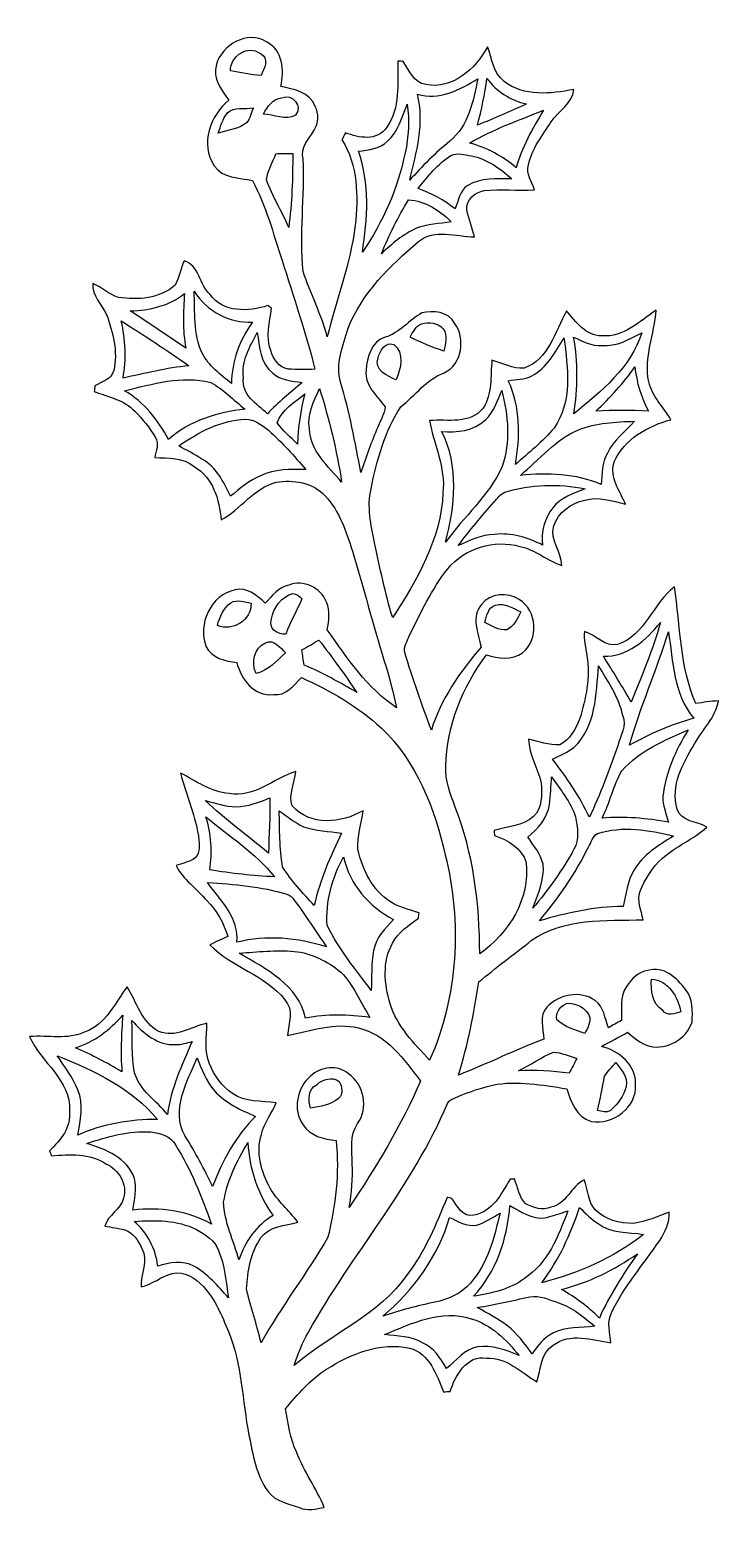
# Model space of a CAD drawing. Header units: centimetres. Extents: x -6.7 to 6.1, y -15.7 to 12.1.
import ezdxf

# ---------------------------------------------------------------- set-up
doc = ezdxf.new("R2010")
doc.units = ezdxf.units.CM
doc.header["$MEASUREMENT"] = 0
doc.layers.add('Camada 1', color=7, linetype='Continuous')

msp = doc.modelspace()

# ---------------------------------------------------------------- linework, layer by layer
at = {"layer": 'Camada 1', "color": 251}
for points, knots in [([(-3.24132, 11.40178), (-3.13619, 11.76972), (-2.65783, 12.05583), (-2.30505, 11.82582), (-2.30505, 11.82582), (-1.99461, 11.68047), (-1.96674, 11.28783), (-2.03517, 10.99291), (-2.03517, 10.99291), (-1.79387, 10.94281), (-1.48625, 10.88425), (-1.39453, 10.61826), (-1.39453, 10.61826), (-1.31516, 10.48103), (-1.33032, 10.30817), (-1.41076, 10.17446), (-1.41076, 10.17446), (-1.50812, 10.0076), (-1.67922, 9.84885), (-1.61749, 9.63154), (-1.61749, 9.63154), (-1.58291, 8.92986), (-1.69122, 8.22607), (-1.61643, 7.52581), (-1.61643, 7.52581), (-1.48167, 7.11412), (-1.27459, 6.72853), (-1.16699, 6.30661), (-1.16699, 6.30661), (-0.99095, 7.00087), (-0.73519, 7.67786), (-0.64206, 8.39082), (-0.64206, 8.39082), (-0.58808, 8.92669), (-0.58914, 9.52288), (-0.89217, 9.99243), (-0.89217, 9.99243), (-0.87101, 10.03653), (-0.84949, 10.08062), (-0.82726, 10.12402), (-0.82726, 10.12402), (-0.57256, 10.02912), (-0.23495, 9.95856), (-0.05327, 10.2302), (-0.05327, 10.2302), (0.20602, 10.58263), (0.14534, 11.05429), (0.15205, 11.46845), (0.15205, 11.46845), (0.17709, 11.46563), (0.22754, 11.45999), (0.25294, 11.45681), (0.25294, 11.45681), (0.36759, 11.29453), (0.45438, 11.06241), (0.67557, 11.02748), (0.67557, 11.02748), (1.17722, 10.93082), (1.61114, 11.3217), (1.83127, 11.73656), (1.83127, 11.73656), (1.91911, 11.5122), (1.93428, 11.24303), (2.14312, 11.0871), (2.14312, 11.0871), (2.51142, 10.79324), (3.01096, 10.85532), (3.44452, 10.93541), (3.44452, 10.93541), (3.41877, 10.67294), (3.16018, 10.53359), (3.02225, 10.33004), (3.02225, 10.33004), (2.85609, 10.07886), (2.66312, 9.82627), (2.59821, 9.52571), (2.59821, 9.52571), (2.55129, 9.35672), (2.65994, 9.20856), (2.71039, 9.05616), (2.71039, 9.05616), (2.39677, 9.0364), (2.08139, 9.0805), (1.76918, 9.04275), (1.76918, 9.04275), (1.59561, 9.02017), (1.4291, 8.86883), (1.44568, 8.68433), (1.44568, 8.68433), (1.47461, 8.51147), (1.54658, 8.34919), (1.58574, 8.17845), (1.58574, 8.17845), (1.23719, 8.18021), (0.84137, 8.33649), (0.53799, 8.08814), (0.53799, 8.08814), (0.01094, 7.63623), (-0.51752, 7.12999), (-0.77435, 6.46959), (-0.77435, 6.46959), (-0.86042, 6.14433), (-1.02623, 5.79649), (-0.91616, 5.45571), (-0.91616, 5.45571), (-0.7493, 4.90255), (-0.64629, 4.33387), (-0.53763, 3.76731), (-0.53763, 3.76731), (-0.43744, 4.05165), (-0.34396, 4.33881), (-0.22013, 4.61398), (-0.22013, 4.61398), (-0.17392, 4.74063), (-0.09878, 4.86022), (-0.0829, 4.99533), (-0.0829, 4.99533), (-0.23777, 5.20382), (-0.47413, 5.39044), (-0.44062, 5.68149), (-0.44062, 5.68149), (-0.41734, 5.91785), (-0.34607, 6.22194), (-0.08149, 6.29779), (-0.08149, 6.29779), (0.19191, 6.37857), (0.36195, 6.62058), (0.60431, 6.75217), (0.60431, 6.75217), (0.81633, 6.80649), (1.10208, 6.77933), (1.21602, 6.56096), (1.21602, 6.56096), (1.42522, 6.2798), (1.35855, 5.78661), (1.02376, 5.63351), (1.02376, 5.63351), (0.68968, 5.51145), (0.48119, 5.207), (0.20743, 4.99674), (0.20743, 4.99674), (-0.08714, 4.53531), (-0.23989, 3.99556), (-0.34713, 3.46287), (-0.34713, 3.46287), (-0.4251, 3.12737), (-0.35172, 2.78518), (-0.28257, 2.45498), (-0.28257, 2.45498), (-0.18133, 1.98367), (-0.08467, 1.51024), (0.0575, 1.04881), (0.0575, 1.04881), (0.5147, 1.75683), (0.96202, 2.52377), (0.99801, 3.38808), (0.99801, 3.38808), (1.04987, 3.85762), (0.82726, 4.2859), (0.74648, 4.7371), (0.74648, 4.7371), (1.09114, 4.76814), (1.49895, 4.65878), (1.74942, 4.97134), (1.74942, 4.97134), (1.92229, 5.23311), (1.88454, 5.56966), (1.91452, 5.86952), (1.91452, 5.86952), (2.11173, 5.80954), (2.30576, 5.70442), (2.51707, 5.71853), (2.51707, 5.71853), (2.97462, 5.88716), (3.0988, 6.39974), (3.30764, 6.79132), (3.30764, 6.79132), (3.49215, 6.58918), (3.65936, 6.32178), (3.97122, 6.32354), (3.97122, 6.32354), (4.37832, 6.29109), (4.67642, 6.5973), (4.98828, 6.80544), (4.98828, 6.80544), (4.95794, 6.3567), (4.74874, 5.91961), (4.84822, 5.46629), (4.84822, 5.46629), (4.90926, 5.18866), (5.12586, 4.99357), (5.26203, 4.75474), (5.26203, 4.75474), (4.82917, 4.63515), (4.38926, 4.39314), (4.20123, 3.96416), (4.20123, 3.96416), (4.10563, 3.66818), (4.30812, 3.42512), (4.41431, 3.17147), (4.41431, 3.17147), (4.16631, 3.23532), (3.90525, 3.32493), (3.64949, 3.24873), (3.64949, 3.24873), (3.39196, 3.2004), (3.15666, 3.0159), (3.07199, 2.76472), (3.07199, 2.76472), (2.98697, 2.49908), (3.22404, 2.28671), (3.22086, 2.026), (3.22086, 2.026), (2.94711, 2.11843), (2.72239, 2.32128), (2.43734, 2.38337), (2.43734, 2.38337), (1.95368, 2.51601), (1.40935, 2.35126), (1.08726, 1.96568), (1.08726, 1.96568), (0.7874, 1.58327), (0.58244, 1.13947), (0.36901, 0.70626), (0.36901, 0.70626), (0.33302, 0.60925), (0.25929, 0.50835), (0.28257, 0.39899), (0.28257, 0.39899), (0.43039, -0.09207), (0.60043, -0.57679), (0.78246, -1.05657), (0.78246, -1.05657), (0.9592, -0.47096), (1.31269, 0.03739), (1.71203, 0.49354), (1.71203, 0.49354), (1.66229, 0.75353), (1.51553, 1.07103), (1.72156, 1.29575), (1.72156, 1.29575), (1.88172, 1.51059), (2.21297, 1.5307), (2.42641, 1.38642), (2.42641, 1.38642), (2.76154, 1.18181), (2.8, 0.63147), (2.48391, 0.39088), (2.48391, 0.39088), (2.29023, 0.248), (2.02918, 0.28575), (1.81292, 0.35172), (1.81292, 0.35172), (1.36137, -0.24624), (1.06927, -0.97614), (1.0541, -1.73037), (1.0541, -1.73037), (1.03364, -1.99849), (1.143, -2.24825), (1.22449, -2.49731), (1.22449, -2.49731), (1.57304, -3.36656), (1.68204, -4.31094), (1.68628, -5.24122), (1.68628, -5.24122), (2.22567, -4.85775), (2.63596, -4.21534), (2.55341, -3.53236), (2.55341, -3.53236), (2.47579, -3.25967), (2.20768, -3.1175), (1.96074, -3.02719), (1.96074, -3.02719), (1.95968, -3.00355), (1.95827, -2.95628), (1.95756, -2.93264), (1.95756, -2.93264), (2.20486, -2.86279), (2.4892, -2.85044), (2.69275, -2.67582), (2.69275, -2.67582), (2.86314, -2.51777), (2.84233, -2.25531), (2.8381, -2.04646), (2.8381, -2.04646), (2.77636, -1.76847), (2.60315, -1.51836), (2.59962, -1.22661), (2.59962, -1.22661), (2.79082, -1.27106), (2.98309, -1.34444), (3.18206, -1.32891), (3.18206, -1.32891), (3.37397, -1.24072), (3.47839, -1.03964), (3.55318, -0.85231), (3.55318, -0.85231), (3.67665, -0.47096), (3.75285, -0.06456), (3.69111, 0.33584), (3.69111, 0.33584), (3.67171, 0.48683), (3.62479, 0.63747), (3.64419, 0.79093), (3.64419, 0.79093), (3.85762, 0.72849), (4.02661, 0.49248), (4.26473, 0.54681), (4.26473, 0.54681), (4.78226, 0.71755), (4.92125, 1.3148), (5.33012, 1.62384), (5.33012, 1.62384), (5.43736, 0.89288), (5.43172, 0.13123), (5.72664, -0.55986), (5.72664, -0.55986), (5.86634, -0.53763), (6.00745, -0.51576), (6.14962, -0.50871), (6.14962, -0.50871), (6.096, -0.82197), (5.8547, -1.04352), (5.70477, -1.31022), (5.70477, -1.31022), (5.49028, -1.67569), (5.24827, -2.09585), (5.38233, -2.53682), (5.38233, -2.53682), (5.44865, -2.7813), (5.75486, -2.7559), (5.93619, -2.87549), (5.93619, -2.87549), (5.67655, -3.09845), (5.35587, -3.23356), (5.09764, -3.45793), (5.09764, -3.45793), (4.91772, -3.62797), (4.77732, -3.83963), (4.68701, -4.07), (4.68701, -4.07), (4.62104, -4.2478), (4.70359, -4.43159), (4.74451, -4.60481), (4.74451, -4.60481), (4.04001, -4.63303), (3.25861, -4.56001), (2.65042, -4.99604), (2.65042, -4.99604), (2.32375, -5.25357), (1.98508, -5.50369), (1.66899, -5.77003), (1.66899, -5.77003), (1.57198, -6.35741), (1.47073, -6.94584), (1.28623, -7.51381), (1.28623, -7.51381), (1.82527, -7.30462), (2.34209, -7.04321), (2.88396, -6.84142), (2.88396, -6.84142), (2.87196, -6.64139), (2.79294, -6.40503), (2.94252, -6.2417), (2.94252, -6.2417), (3.1623, -6.00146), (3.57364, -5.91926), (3.84457, -6.12034), (3.84457, -6.12034), (4.00897, -6.23429), (4.02519, -6.45301), (4.09328, -6.62587), (4.09328, -6.62587), (4.17442, -6.58036), (4.25556, -6.53521), (4.3374, -6.49111), (4.3374, -6.49111), (4.34058, -6.27768), (4.3053, -6.04661), (4.42912, -5.85682), (4.42912, -5.85682), (4.52191, -5.71641), (4.6549, -5.57671), (4.83059, -5.55449), (4.83059, -5.55449), (5.1241, -5.46206), (5.37492, -5.69666), (5.53826, -5.91044), (5.53826, -5.91044), (5.67267, -6.08224), (5.67161, -6.31578), (5.65891, -6.52286), (5.65891, -6.52286), (5.54672, -6.84177), (5.1943, -7.04779), (4.86163, -6.97371), (4.86163, -6.97371), (4.70535, -6.92432), (4.57235, -6.82131), (4.45206, -6.71301), (4.45206, -6.71301), (4.29013, -6.80156), (4.1275, -6.88834), (3.96557, -6.97618), (3.96557, -6.97618), (4.28907, -7.05979), (4.6168, -7.3279), (4.60163, -7.6902), (4.60163, -7.6902), (4.63056, -8.11107), (4.17477, -8.45679), (3.77825, -8.37918), (3.77825, -8.37918), (3.49956, -8.30756), (3.38984, -8.01582), (3.31329, -7.76781), (3.31329, -7.76781), (2.85609, -7.70184), (2.38619, -7.60765), (1.92581, -7.70079), (1.92581, -7.70079), (1.65911, -7.76993), (1.39524, -7.8546), (1.14688, -7.97454), (1.14688, -7.97454), (1.11831, -7.99147), (1.09749, -8.01546), (1.08409, -8.04721), (1.08409, -8.04721), (0.42333, -9.59167), (-0.69956, -10.87049), (-1.52012, -12.325), (-1.52012, -12.325), (-1.62877, -12.52361), (-1.71803, -12.73281), (-1.78788, -12.948), (-1.78788, -12.948), (-1.09679, -12.36239), (-0.20108, -12.0082), (0.3302, -11.24797), (0.3302, -11.24797), (0.66216, -10.81299), (0.86924, -10.30499), (1.07632, -9.80334), (1.07632, -9.80334), (1.09784, -9.80793), (1.14088, -9.8171), (1.1624, -9.82133), (1.1624, -9.82133), (1.25624, -9.95715), (1.36984, -10.18646), (1.57515, -10.13495), (1.57515, -10.13495), (1.93075, -10.07569), (2.08703, -9.73384), (2.25249, -9.45938), (2.25249, -9.45938), (2.27295, -9.45903), (2.31387, -9.45868), (2.33468, -9.45832), (2.33468, -9.45832), (2.40101, -9.61355), (2.42147, -9.80228), (2.54741, -9.92364), (2.54741, -9.92364), (2.68711, -9.99278), (2.86103, -10.05805), (3.01625, -9.98573), (3.01625, -9.98573), (3.30764, -9.93422), (3.39337, -9.59556), (3.63926, -9.47385), (3.63926, -9.47385), (3.72075, -9.65659), (3.70205, -9.88342), (3.84598, -10.03512), (3.84598, -10.03512), (4.02978, -10.2235), (4.30777, -10.29053), (4.56318, -10.28841), (4.56318, -10.28841), (4.79813, -10.26336), (5.01121, -10.15682), (5.23099, -10.07851), (5.23099, -10.07851), (5.24087, -10.27183), (5.15302, -10.44857), (5.05319, -10.60838), (5.05319, -10.60838), (4.75051, -11.05852), (4.38115, -11.47022), (4.15043, -11.96481), (4.15043, -11.96481), (4.06294, -12.13979), (4.11797, -12.34052), (4.14126, -12.52467), (4.14126, -12.52467), (3.78989, -12.46681), (3.37326, -12.32923), (3.06176, -12.57053), (3.06176, -12.57053), (2.82257, -12.7127), (2.83316, -13.01997), (2.75272, -13.25492), (2.75272, -13.25492), (2.45639, -13.07606), (2.18934, -12.79313), (1.81504, -12.80936), (1.81504, -12.80936), (1.44745, -12.74904), (1.22414, -13.1385), (1.13312, -13.43731), (1.13312, -13.43731), (1.09114, -13.43801), (1.04951, -13.43942), (1.00789, -13.44119), (1.00789, -13.44119), (0.87524, -13.1251), (0.74895, -12.72399), (0.375, -12.62345), (0.375, -12.62345), (-0.17251, -12.50915), (-0.72637, -12.72822), (-1.18039, -13.01997), (-1.18039, -13.01997), (-1.48519, -13.20941), (-1.71415, -13.48987), (-1.94592, -13.75833), (-1.94592, -13.75833), (-1.90253, -14.03279), (-1.85949, -14.3129), (-1.74449, -14.56866), (-1.74449, -14.56866), (-1.60055, -14.9292), (-1.37266, -15.24811), (-1.22237, -15.60583), (-1.22237, -15.60583), (-1.37548, -15.62947), (-1.53846, -15.67991), (-1.68663, -15.60865), (-1.68663, -15.60865), (-1.88877, -15.5328), (-2.13854, -15.49612), (-2.2733, -15.30773), (-2.2733, -15.30773), (-2.50331, -15.00329), (-2.55305, -14.61523), (-2.63207, -14.25399), (-2.63207, -14.25399), (-2.75907, -13.60734), (-2.75625, -12.92825), (-3.01625, -12.313), (-3.01625, -12.313), (-3.14007, -12.01737), (-3.25931, -11.70975), (-3.48368, -11.47339), (-3.48368, -11.47339), (-3.62761, -11.31217), (-3.84246, -11.17247), (-4.06894, -11.2268), (-4.06894, -11.2268), (-4.2739, -11.27972), (-4.43724, -11.43388), (-4.64749, -11.47586), (-4.64749, -11.47586), (-4.66019, -11.23597), (-4.5018, -10.98374), (-4.63621, -10.75831), (-4.63621, -10.75831), (-4.70076, -10.61473), (-4.79778, -10.46127), (-4.95582, -10.41224), (-4.95582, -10.41224), (-5.07859, -10.37661), (-5.20524, -10.36461), (-5.32977, -10.33956), (-5.32977, -10.33956), (-5.26697, -10.13001), (-5.03132, -10.03159), (-4.97628, -9.81992), (-4.97628, -9.81992), (-4.89656, -9.55675), (-5.07083, -9.27982), (-5.31036, -9.17363), (-5.31036, -9.17363), (-5.61058, -8.97502), (-5.98346, -8.99583), (-6.32672, -9.02264), (-6.32672, -9.02264), (-6.33906, -8.99125), (-6.35106, -8.9602), (-6.36305, -8.92986), (-6.36305, -8.92986), (-6.15527, -8.73725), (-5.95277, -8.48783), (-5.98911, -8.18444), (-5.98911, -8.18444), (-5.95454, -7.6073), (-6.52392, -7.27675), (-6.73347, -6.79238), (-6.73347, -6.79238), (-6.38881, -6.7624), (-6.02297, -6.86259), (-5.69701, -6.70419), (-5.69701, -6.70419), (-5.30966, -6.57049), (-5.14068, -6.16867), (-4.91243, -5.8614), (-4.91243, -5.8614), (-4.72899, -6.1468), (-4.63691, -6.52956), (-4.31729, -6.69784), (-4.31729, -6.69784), (-4.00544, -6.8259), (-3.71581, -6.61035), (-3.42124, -6.54367), (-3.42124, -6.54367), (-3.41418, -6.7945), (-3.47557, -7.06402), (-3.36762, -7.30179), (-3.36762, -7.30179), (-3.28507, -7.52475), (-3.13161, -7.72231), (-2.93864, -7.86095), (-2.93864, -7.86095), (-2.70051, -8.02605), (-2.39607, -7.99289), (-2.12196, -8.03063), (-2.12196, -8.03063), (-2.20451, -8.23242), (-2.34421, -8.40952), (-2.39924, -8.62259), (-2.39924, -8.62259), (-2.50578, -8.96267), (-2.40206, -9.32674), (-2.23379, -9.62731), (-2.23379, -9.62731), (-2.09973, -9.86861), (-1.88031, -10.04535), (-1.71697, -10.26513), (-1.71697, -10.26513), (-1.95368, -10.33498), (-2.25002, -10.33604), (-2.40841, -10.55546), (-2.40841, -10.55546), (-2.59715, -10.83345), (-2.65606, -11.18235), (-2.67617, -11.5122), (-2.67617, -11.5122), (-2.60597, -11.85439), (-2.48144, -12.18424), (-2.40347, -12.52573), (-2.40347, -12.52573), (-2.02565, -11.84134), (-1.54199, -11.22151), (-1.15252, -10.54594), (-1.15252, -10.54594), (-1.01459, -9.95821), (-0.9331, -9.34226), (-1.00154, -8.73936), (-1.00154, -8.73936), (-1.23049, -8.71608), (-1.48696, -8.65082), (-1.61925, -8.44409), (-1.61925, -8.44409), (-1.81716, -8.16539), (-1.73602, -7.74771), (-1.47955, -7.53322), (-1.47955, -7.53322), (-1.2954, -7.35436), (-0.96767, -7.31061), (-0.76941, -7.49088), (-0.76941, -7.49088), (-0.47696, -7.68703), (-0.38911, -8.13506), (-0.59761, -8.42186), (-0.59761, -8.42186), (-0.75212, -8.63988), (-0.69956, -8.92351), (-0.69921, -9.17222), (-0.69921, -9.17222), (-0.67874, -9.44739), (-0.7172, -9.72009), (-0.75494, -9.99172), (-0.75494, -9.99172), (-0.25224, -9.23819), (0.2159, -8.45573), (0.57891, -7.62459), (0.57891, -7.62459), (0.26811, -7.22595), (-0.05468, -6.7504), (-0.58067, -6.63116), (-0.58067, -6.63116), (-1.03117, -6.51757), (-1.47108, -6.68655), (-1.90853, -6.77263), (-1.90853, -6.77263), (-1.88842, -6.54932), (-1.78576, -6.2932), (-1.96003, -6.10447), (-1.96003, -6.10447), (-2.32551, -5.63386), (-2.95169, -5.49734), (-3.36162, -5.07436), (-3.36162, -5.07436), (-3.25155, -5.01862), (-3.13831, -4.96993), (-3.02507, -4.9216), (-3.02507, -4.9216), (-3.10197, -4.66937), (-3.23391, -4.43547), (-3.41842, -4.24674), (-3.41842, -4.24674), (-3.60645, -4.02449), (-3.86221, -3.85445), (-3.99521, -3.58951), (-3.99521, -3.58951), (-3.88549, -3.55071), (-3.76908, -3.52778), (-3.66571, -3.4738), (-3.66571, -3.4738), (-3.55459, -3.39866), (-3.55671, -3.23497), (-3.56658, -3.11891), (-3.56658, -3.11891), (-3.61527, -2.68252), (-3.80753, -2.28212), (-3.9116, -1.85949), (-3.9116, -1.85949), (-3.61915, -2.01154), (-3.34081, -2.21615), (-3.00037, -2.24049), (-3.00037, -2.24049), (-2.53471, -2.33116), (-2.16888, -1.96144), (-1.75295, -1.83056), (-1.75295, -1.83056), (-1.77518, -2.04082), (-1.89547, -2.2666), (-1.82104, -2.47297), (-1.82104, -2.47297), (-1.48978, -2.85891), (-0.90029, -2.8007), (-0.49601, -2.56399), (-0.49601, -2.56399), (-0.52141, -2.80776), (-0.61313, -3.04341), (-0.59231, -3.29106), (-0.59231, -3.29106), (-0.50377, -3.66889), (-0.32561, -4.05906), (0.01799, -4.26896), (0.01799, -4.26896), (0.17851, -4.3755), (0.36971, -4.41572), (0.54998, -4.47746), (0.54998, -4.47746), (0.54716, -4.5018), (0.54116, -4.55083), (0.53834, -4.57517), (0.53834, -4.57517), (0.36195, -4.71241), (0.15699, -4.83905), (0.05503, -5.04613), (0.05503, -5.04613), (-0.14146, -5.38939), (-0.09772, -5.81272), (0.00952, -6.1789), (0.00952, -6.1789), (0.13829, -6.60153), (0.45791, -6.91762), (0.74859, -7.23547), (0.74859, -7.23547), (1.28482, -6.03638), (1.35255, -4.65772), (1.04069, -3.38914), (1.04069, -3.38914), (0.84702, -2.52024), (0.50059, -1.6443), (-0.15311, -1.01741), (-0.15311, -1.01741), (-0.5909, -0.6163), (-1.11019, -0.31397), (-1.65065, -0.07373), (-1.65065, -0.07373), (-1.79352, -0.21343), (-1.93604, -0.42474), (-2.17064, -0.38911), (-2.17064, -0.38911), (-2.53682, -0.44168), (-2.77566, -0.09807), (-2.86032, 0.21237), (-2.86032, 0.21237), (-3.07305, 0.23001), (-3.32422, 0.29774), (-3.43288, 0.50165), (-3.43288, 0.50165), (-3.59869, 0.91934), (-3.34433, 1.48343), (-2.88749, 1.56774), (-2.88749, 1.56774), (-2.65994, 1.62842), (-2.48179, 1.4605), (-2.32798, 1.32221), (-2.32798, 1.32221), (-2.19781, 1.45344), (-2.07857, 1.61466), (-1.88701, 1.65735), (-1.88701, 1.65735), (-1.61255, 1.77094), (-1.28764, 1.60902), (-1.18322, 1.34091), (-1.18322, 1.34091), (-1.10172, 1.17651), (-1.13947, 0.99236), (-1.16593, 0.81986), (-1.16593, 0.81986), (-0.79057, 0.28892), (-0.42192, -0.26917), (0.12735, -0.63817), (0.12735, -0.63817), (0.06526, -0.3429), (-0.00529, -0.04939), (-0.09878, 0.23707), (-0.09878, 0.23707), (-0.31538, 0.91687), (-0.48225, 1.61149), (-0.69356, 2.2927), (-0.69356, 2.2927), (-0.81633, 2.65677), (-0.93239, 3.04306), (-1.20544, 3.32775), (-1.20544, 3.32775), (-1.42875, 3.58281), (-1.80552, 3.63255), (-2.12302, 3.58634), (-2.12302, 3.58634), (-2.54, 3.47133), (-2.78553, 3.07869), (-3.15207, 2.87761), (-3.15207, 2.87761), (-3.19052, 3.26002), (-3.30024, 3.67242), (-3.65654, 3.87632), (-3.65654, 3.87632), (-3.86644, 4.05059), (-4.13773, 4.03825), (-4.39244, 4.04601), (-4.39244, 4.04601), (-4.37444, 4.16772), (-4.30459, 4.30424), (-4.37903, 4.42031), (-4.37903, 4.42031), (-4.48769, 4.60128), (-4.6168, 4.76956), (-4.76885, 4.91561), (-4.76885, 4.91561), (-4.96852, 5.12692), (-5.26415, 5.18336), (-5.52521, 5.28285), (-5.52521, 5.28285), (-5.52274, 5.30895), (-5.51709, 5.36081), (-5.51427, 5.38692), (-5.51427, 5.38692), (-5.38868, 5.46876), (-5.19747, 5.50862), (-5.15973, 5.67372), (-5.15973, 5.67372), (-5.08141, 6.02862), (-5.17243, 6.38986), (-5.29661, 6.72183), (-5.29661, 6.72183), (-5.38021, 6.91339), (-5.57459, 7.07672), (-5.54884, 7.30426), (-5.54884, 7.30426), (-5.38162, 7.23547), (-5.24863, 7.09824), (-5.07436, 7.04427), (-5.07436, 7.04427), (-4.71241, 6.98747), (-4.30071, 7.01887), (-4.01355, 7.27357), (-4.01355, 7.27357), (-3.93982, 7.41786), (-3.90031, 7.57696), (-3.84528, 7.72866), (-3.84528, 7.72866), (-3.55812, 7.64187), (-3.56164, 7.28027), (-3.35844, 7.10001), (-3.35844, 7.10001), (-3.12032, 6.75181), (-2.63596, 6.77404), (-2.27612, 6.89046), (-2.27612, 6.89046), (-2.25496, 6.87352), (-2.23379, 6.85659), (-2.21227, 6.8393), (-2.21227, 6.8393), (-2.23979, 6.57789), (-2.31951, 6.30449), (-2.22462, 6.04661), (-2.22462, 6.04661), (-2.17382, 5.89527), (-2.07081, 5.73087), (-1.90006, 5.70265), (-1.90006, 5.70265), (-1.73355, 5.68642), (-1.56457, 5.68995), (-1.397, 5.69842), (-1.397, 5.69842), (-1.5681, 6.38739), (-1.80093, 7.05838), (-2.01119, 7.73536), (-2.01119, 7.73536), (-2.18122, 8.23771), (-2.30858, 8.763), (-2.5654, 9.23078), (-2.5654, 9.23078), (-2.81234, 9.28899), (-3.11997, 9.26641), (-3.28224, 9.50736), (-3.28224, 9.50736), (-3.54859, 9.91729), (-3.35668, 10.44998), (-3.00567, 10.73856), (-3.00567, 10.73856), (-3.15313, 10.92623), (-3.31188, 11.14884), (-3.24132, 11.40178), (-3.24132, 11.40178), (-3.24132, 11.40178), (-3.24132, 11.40178), (-3.24132, 11.40178)], [0, 0, 0, 0, 0.00425532, 0.00425532, 0.00425532, 0.00425532, 0.00851064, 0.00851064, 0.00851064, 0.00851064, 0.01276596, 0.01276596, 0.01276596, 0.01276596, 0.01702128, 0.01702128, 0.01702128, 0.01702128, 0.0212766, 0.0212766, 0.0212766, 0.0212766, 0.02553191, 0.02553191, 0.02553191, 0.02553191, 0.02978723, 0.02978723, 0.02978723, 0.02978723, 0.03404255, 0.03404255, 0.03404255, 0.03404255, 0.03829787, 0.03829787, 0.03829787, 0.03829787, 0.04255319, 0.04255319, 0.04255319, 0.04255319, 0.04680851, 0.04680851, 0.04680851, 0.04680851, 0.05106383, 0.05106383, 0.05106383, 0.05106383, 0.05531915, 0.05531915, 0.05531915, 0.05531915, 0.05957447, 0.05957447, 0.05957447, 0.05957447, 0.06382979, 0.06382979, 0.06382979, 0.06382979, 0.06808511, 0.06808511, 0.06808511, 0.06808511, 0.07234043, 0.07234043, 0.07234043, 0.07234043, 0.07659574, 0.07659574, 0.07659574, 0.07659574, 0.08085106, 0.08085106, 0.08085106, 0.08085106, 0.08510638, 0.08510638, 0.08510638, 0.08510638, 0.0893617, 0.0893617, 0.0893617, 0.0893617, 0.09361702, 0.09361702, 0.09361702, 0.09361702, 0.09787234, 0.09787234, 0.09787234, 0.09787234, 0.10212766, 0.10212766, 0.10212766, 0.10212766, 0.10638298, 0.10638298, 0.10638298, 0.10638298, 0.1106383, 0.1106383, 0.1106383, 0.1106383, 0.11489362, 0.11489362, 0.11489362, 0.11489362, 0.11914894, 0.11914894, 0.11914894, 0.11914894, 0.12340426, 0.12340426, 0.12340426, 0.12340426, 0.12765957, 0.12765957, 0.12765957, 0.12765957, 0.13191489, 0.13191489, 0.13191489, 0.13191489, 0.13617021, 0.13617021, 0.13617021, 0.13617021, 0.14042553, 0.14042553, 0.14042553, 0.14042553, 0.14468085, 0.14468085, 0.14468085, 0.14468085, 0.14893617, 0.14893617, 0.14893617, 0.14893617, 0.15319149, 0.15319149, 0.15319149, 0.15319149, 0.15744681, 0.15744681, 0.15744681, 0.15744681, 0.16170213, 0.16170213, 0.16170213, 0.16170213, 0.16595745, 0.16595745, 0.16595745, 0.16595745, 0.17021277, 0.17021277, 0.17021277, 0.17021277, 0.17446809, 0.17446809, 0.17446809, 0.17446809, 0.1787234, 0.1787234, 0.1787234, 0.1787234, 0.18297872, 0.18297872, 0.18297872, 0.18297872, 0.18723404, 0.18723404, 0.18723404, 0.18723404, 0.19148936, 0.19148936, 0.19148936, 0.19148936, 0.19574468, 0.19574468, 0.19574468, 0.19574468, 0.2, 0.2, 0.2, 0.2, 0.20425532, 0.20425532, 0.20425532, 0.20425532, 0.20851064, 0.20851064, 0.20851064, 0.20851064, 0.21276596, 0.21276596, 0.21276596, 0.21276596, 0.21702128, 0.21702128, 0.21702128, 0.21702128, 0.2212766, 0.2212766, 0.2212766, 0.2212766, 0.22553191, 0.22553191, 0.22553191, 0.22553191, 0.22978723, 0.22978723, 0.22978723, 0.22978723, 0.23404255, 0.23404255, 0.23404255, 0.23404255, 0.23829787, 0.23829787, 0.23829787, 0.23829787, 0.24255319, 0.24255319, 0.24255319, 0.24255319, 0.24680851, 0.24680851, 0.24680851, 0.24680851, 0.25106383, 0.25106383, 0.25106383, 0.25106383, 0.25531915, 0.25531915, 0.25531915, 0.25531915, 0.25957447, 0.25957447, 0.25957447, 0.25957447, 0.26382979, 0.26382979, 0.26382979, 0.26382979, 0.26808511, 0.26808511, 0.26808511, 0.26808511, 0.27234043, 0.27234043, 0.27234043, 0.27234043, 0.27659574, 0.27659574, 0.27659574, 0.27659574, 0.28085106, 0.28085106, 0.28085106, 0.28085106, 0.28510638, 0.28510638, 0.28510638, 0.28510638, 0.2893617, 0.2893617, 0.2893617, 0.2893617, 0.29361702, 0.29361702, 0.29361702, 0.29361702, 0.29787234, 0.29787234, 0.29787234, 0.29787234, 0.30212766, 0.30212766, 0.30212766, 0.30212766, 0.30638298, 0.30638298, 0.30638298, 0.30638298, 0.3106383, 0.3106383, 0.3106383, 0.3106383, 0.31489362, 0.31489362, 0.31489362, 0.31489362, 0.31914894, 0.31914894, 0.31914894, 0.31914894, 0.32340426, 0.32340426, 0.32340426, 0.32340426, 0.32765957, 0.32765957, 0.32765957, 0.32765957, 0.33191489, 0.33191489, 0.33191489, 0.33191489, 0.33617021, 0.33617021, 0.33617021, 0.33617021, 0.34042553, 0.34042553, 0.34042553, 0.34042553, 0.34468085, 0.34468085, 0.34468085, 0.34468085, 0.34893617, 0.34893617, 0.34893617, 0.34893617, 0.35319149, 0.35319149, 0.35319149, 0.35319149, 0.35744681, 0.35744681, 0.35744681, 0.35744681, 0.36170213, 0.36170213, 0.36170213, 0.36170213, 0.36595745, 0.36595745, 0.36595745, 0.36595745, 0.37021277, 0.37021277, 0.37021277, 0.37021277, 0.37446809, 0.37446809, 0.37446809, 0.37446809, 0.3787234, 0.3787234, 0.3787234, 0.3787234, 0.38297872, 0.38297872, 0.38297872, 0.38297872, 0.38723404, 0.38723404, 0.38723404, 0.38723404, 0.39148936, 0.39148936, 0.39148936, 0.39148936, 0.39574468, 0.39574468, 0.39574468, 0.39574468, 0.4, 0.4, 0.4, 0.4, 0.40425532, 0.40425532, 0.40425532, 0.40425532, 0.40851064, 0.40851064, 0.40851064, 0.40851064, 0.41276596, 0.41276596, 0.41276596, 0.41276596, 0.41702128, 0.41702128, 0.41702128, 0.41702128, 0.4212766, 0.4212766, 0.4212766, 0.4212766, 0.42553191, 0.42553191, 0.42553191, 0.42553191, 0.42978723, 0.42978723, 0.42978723, 0.42978723, 0.43404255, 0.43404255, 0.43404255, 0.43404255, 0.43829787, 0.43829787, 0.43829787, 0.43829787, 0.44255319, 0.44255319, 0.44255319, 0.44255319, 0.44680851, 0.44680851, 0.44680851, 0.44680851, 0.45106383, 0.45106383, 0.45106383, 0.45106383, 0.45531915, 0.45531915, 0.45531915, 0.45531915, 0.45957447, 0.45957447, 0.45957447, 0.45957447, 0.46382979, 0.46382979, 0.46382979, 0.46382979, 0.46808511, 0.46808511, 0.46808511, 0.46808511, 0.47234043, 0.47234043, 0.47234043, 0.47234043, 0.47659574, 0.47659574, 0.47659574, 0.47659574, 0.48085106, 0.48085106, 0.48085106, 0.48085106, 0.48510638, 0.48510638, 0.48510638, 0.48510638, 0.4893617, 0.4893617, 0.4893617, 0.4893617, 0.49361702, 0.49361702, 0.49361702, 0.49361702, 0.49787234, 0.49787234, 0.49787234, 0.49787234, 0.50212766, 0.50212766, 0.50212766, 0.50212766, 0.50638298, 0.50638298, 0.50638298, 0.50638298, 0.5106383, 0.5106383, 0.5106383, 0.5106383, 0.51489362, 0.51489362, 0.51489362, 0.51489362, 0.51914894, 0.51914894, 0.51914894, 0.51914894, 0.52340426, 0.52340426, 0.52340426, 0.52340426, 0.52765957, 0.52765957, 0.52765957, 0.52765957, 0.53191489, 0.53191489, 0.53191489, 0.53191489, 0.53617021, 0.53617021, 0.53617021, 0.53617021, 0.54042553, 0.54042553, 0.54042553, 0.54042553, 0.54468085, 0.54468085, 0.54468085, 0.54468085, 0.54893617, 0.54893617, 0.54893617, 0.54893617, 0.55319149, 0.55319149, 0.55319149, 0.55319149, 0.55744681, 0.55744681, 0.55744681, 0.55744681, 0.56170213, 0.56170213, 0.56170213, 0.56170213, 0.56595745, 0.56595745, 0.56595745, 0.56595745, 0.57021277, 0.57021277, 0.57021277, 0.57021277, 0.57446809, 0.57446809, 0.57446809, 0.57446809, 0.5787234, 0.5787234, 0.5787234, 0.5787234, 0.58297872, 0.58297872, 0.58297872, 0.58297872, 0.58723404, 0.58723404, 0.58723404, 0.58723404, 0.59148936, 0.59148936, 0.59148936, 0.59148936, 0.59574468, 0.59574468, 0.59574468, 0.59574468, 0.6, 0.6, 0.6, 0.6, 0.60425532, 0.60425532, 0.60425532, 0.60425532, 0.60851064, 0.60851064, 0.60851064, 0.60851064, 0.61276596, 0.61276596, 0.61276596, 0.61276596, 0.61702128, 0.61702128, 0.61702128, 0.61702128, 0.6212766, 0.6212766, 0.6212766, 0.6212766, 0.62553191, 0.62553191, 0.62553191, 0.62553191, 0.62978723, 0.62978723, 0.62978723, 0.62978723, 0.63404255, 0.63404255, 0.63404255, 0.63404255, 0.63829787, 0.63829787, 0.63829787, 0.63829787, 0.64255319, 0.64255319, 0.64255319, 0.64255319, 0.64680851, 0.64680851, 0.64680851, 0.64680851, 0.65106383, 0.65106383, 0.65106383, 0.65106383, 0.65531915, 0.65531915, 0.65531915, 0.65531915, 0.65957447, 0.65957447, 0.65957447, 0.65957447, 0.66382979, 0.66382979, 0.66382979, 0.66382979, 0.66808511, 0.66808511, 0.66808511, 0.66808511, 0.67234043, 0.67234043, 0.67234043, 0.67234043, 0.67659574, 0.67659574, 0.67659574, 0.67659574, 0.68085106, 0.68085106, 0.68085106, 0.68085106, 0.68510638, 0.68510638, 0.68510638, 0.68510638, 0.6893617, 0.6893617, 0.6893617, 0.6893617, 0.69361702, 0.69361702, 0.69361702, 0.69361702, 0.69787234, 0.69787234, 0.69787234, 0.69787234, 0.70212766, 0.70212766, 0.70212766, 0.70212766, 0.70638298, 0.70638298, 0.70638298, 0.70638298, 0.7106383, 0.7106383, 0.7106383, 0.7106383, 0.71489362, 0.71489362, 0.71489362, 0.71489362, 0.71914894, 0.71914894, 0.71914894, 0.71914894, 0.72340426, 0.72340426, 0.72340426, 0.72340426, 0.72765957, 0.72765957, 0.72765957, 0.72765957, 0.73191489, 0.73191489, 0.73191489, 0.73191489, 0.73617021, 0.73617021, 0.73617021, 0.73617021, 0.74042553, 0.74042553, 0.74042553, 0.74042553, 0.74468085, 0.74468085, 0.74468085, 0.74468085, 0.74893617, 0.74893617, 0.74893617, 0.74893617, 0.75319149, 0.75319149, 0.75319149, 0.75319149, 0.75744681, 0.75744681, 0.75744681, 0.75744681, 0.76170213, 0.76170213, 0.76170213, 0.76170213, 0.76595745, 0.76595745, 0.76595745, 0.76595745, 0.77021277, 0.77021277, 0.77021277, 0.77021277, 0.77446809, 0.77446809, 0.77446809, 0.77446809, 0.7787234, 0.7787234, 0.7787234, 0.7787234, 0.78297872, 0.78297872, 0.78297872, 0.78297872, 0.78723404, 0.78723404, 0.78723404, 0.78723404, 0.79148936, 0.79148936, 0.79148936, 0.79148936, 0.79574468, 0.79574468, 0.79574468, 0.79574468, 0.8, 0.8, 0.8, 0.8, 0.80425532, 0.80425532, 0.80425532, 0.80425532, 0.80851064, 0.80851064, 0.80851064, 0.80851064, 0.81276596, 0.81276596, 0.81276596, 0.81276596, 0.81702128, 0.81702128, 0.81702128, 0.81702128, 0.8212766, 0.8212766, 0.8212766, 0.8212766, 0.82553191, 0.82553191, 0.82553191, 0.82553191, 0.82978723, 0.82978723, 0.82978723, 0.82978723, 0.83404255, 0.83404255, 0.83404255, 0.83404255, 0.83829787, 0.83829787, 0.83829787, 0.83829787, 0.84255319, 0.84255319, 0.84255319, 0.84255319, 0.84680851, 0.84680851, 0.84680851, 0.84680851, 0.85106383, 0.85106383, 0.85106383, 0.85106383, 0.85531915, 0.85531915, 0.85531915, 0.85531915, 0.85957447, 0.85957447, 0.85957447, 0.85957447, 0.86382979, 0.86382979, 0.86382979, 0.86382979, 0.86808511, 0.86808511, 0.86808511, 0.86808511, 0.87234043, 0.87234043, 0.87234043, 0.87234043, 0.87659574, 0.87659574, 0.87659574, 0.87659574, 0.88085106, 0.88085106, 0.88085106, 0.88085106, 0.88510638, 0.88510638, 0.88510638, 0.88510638, 0.8893617, 0.8893617, 0.8893617, 0.8893617, 0.89361702, 0.89361702, 0.89361702, 0.89361702, 0.89787234, 0.89787234, 0.89787234, 0.89787234, 0.90212766, 0.90212766, 0.90212766, 0.90212766, 0.90638298, 0.90638298, 0.90638298, 0.90638298, 0.9106383, 0.9106383, 0.9106383, 0.9106383, 0.91489362, 0.91489362, 0.91489362, 0.91489362, 0.91914894, 0.91914894, 0.91914894, 0.91914894, 0.92340426, 0.92340426, 0.92340426, 0.92340426, 0.92765957, 0.92765957, 0.92765957, 0.92765957, 0.93191489, 0.93191489, 0.93191489, 0.93191489, 0.93617021, 0.93617021, 0.93617021, 0.93617021, 0.94042553, 0.94042553, 0.94042553, 0.94042553, 0.94468085, 0.94468085, 0.94468085, 0.94468085, 0.94893617, 0.94893617, 0.94893617, 0.94893617, 0.95319149, 0.95319149, 0.95319149, 0.95319149, 0.95744681, 0.95744681, 0.95744681, 0.95744681, 0.96170213, 0.96170213, 0.96170213, 0.96170213, 0.96595745, 0.96595745, 0.96595745, 0.96595745, 0.97021277, 0.97021277, 0.97021277, 0.97021277, 0.97446809, 0.97446809, 0.97446809, 0.97446809, 0.9787234, 0.9787234, 0.9787234, 0.9787234, 0.98297872, 0.98297872, 0.98297872, 0.98297872, 0.98723404, 0.98723404, 0.98723404, 0.98723404, 0.99148936, 0.99148936, 0.99148936, 0.99148936, 1, 1, 1, 1]), ([(-2.97886, 11.28571), (-2.78977, 11.24585), (-2.59891, 11.21269), (-2.40559, 11.19787), (-2.40559, 11.19787), (-2.34562, 11.3224), (-2.24084, 11.52419), (-2.41688, 11.60745), (-2.41688, 11.60745), (-2.65254, 11.78772), (-2.9778, 11.55982), (-2.97886, 11.28571), (-2.97886, 11.28571), (-2.97886, 11.28571), (-2.97886, 11.28571), (-2.97886, 11.28571)], [0, 0, 0, 0, 0.2, 0.2, 0.2, 0.2, 0.4, 0.4, 0.4, 0.4, 0.6, 0.6, 0.6, 0.6, 1, 1, 1, 1]), ([(1.64853, 11.13472), (1.3148, 10.93399), (0.92004, 10.71809), (0.51894, 10.84792), (0.51894, 10.84792), (0.66075, 10.31169), (0.50165, 9.75783), (0.37571, 9.23537), (0.37571, 9.23537), (0.60466, 9.50101), (0.85654, 9.74584), (1.12924, 9.96738), (1.12924, 9.96738), (1.47602, 10.25842), (1.56739, 10.71527), (1.64853, 11.13472), (1.64853, 11.13472), (1.64853, 11.13472), (1.64853, 11.13472), (1.64853, 11.13472)], [0, 0, 0, 0, 0.16666667, 0.16666667, 0.16666667, 0.16666667, 0.33333333, 0.33333333, 0.33333333, 0.33333333, 0.5, 0.5, 0.5, 0.5, 0.66666667, 0.66666667, 0.66666667, 0.66666667, 1, 1, 1, 1]), ([(1.82104, 11.14213), (1.78082, 10.84686), (1.71979, 10.55511), (1.64324, 10.26724), (1.64324, 10.26724), (1.95016, 10.3953), (2.25778, 10.52195), (2.55799, 10.66482), (2.55799, 10.66482), (2.26554, 10.73362), (1.99849, 10.8966), (1.82104, 11.14213), (1.82104, 11.14213), (1.82104, 11.14213), (1.82104, 11.14213), (1.82104, 11.14213)], [0, 0, 0, 0, 0.2, 0.2, 0.2, 0.2, 0.4, 0.4, 0.4, 0.4, 0.6, 0.6, 0.6, 0.6, 1, 1, 1, 1]), ([(-2.01401, 10.77842), (-2.18899, 10.77066), (-2.28388, 10.61014), (-2.36149, 10.47538), (-2.36149, 10.47538), (-2.16888, 10.46797), (-1.94134, 10.34979), (-1.75754, 10.45351), (-1.75754, 10.45351), (-1.61819, 10.61156), (-1.81434, 10.87437), (-2.01401, 10.77842), (-2.01401, 10.77842), (-2.01401, 10.77842), (-2.01401, 10.77842), (-2.01401, 10.77842)], [0, 0, 0, 0, 0.2, 0.2, 0.2, 0.2, 0.4, 0.4, 0.4, 0.4, 0.6, 0.6, 0.6, 0.6, 1, 1, 1, 1]), ([(-3.03354, 10.49549), (-3.12632, 10.3886), (-3.15842, 10.24608), (-3.20499, 10.11555), (-3.20499, 10.11555), (-3.02719, 10.17235), (-2.82892, 10.19528), (-2.67476, 10.31064), (-2.67476, 10.31064), (-2.60809, 10.39177), (-2.58586, 10.49867), (-2.54847, 10.59462), (-2.54847, 10.59462), (-2.70369, 10.55441), (-2.90936, 10.62249), (-3.03354, 10.49549), (-3.03354, 10.49549), (-3.03354, 10.49549), (-3.03354, 10.49549), (-3.03354, 10.49549)], [0, 0, 0, 0, 0.16666667, 0.16666667, 0.16666667, 0.16666667, 0.33333333, 0.33333333, 0.33333333, 0.33333333, 0.5, 0.5, 0.5, 0.5, 0.66666667, 0.66666667, 0.66666667, 0.66666667, 1, 1, 1, 1]), ([(-0.03704, 9.96703), (-0.18168, 9.82662), (-0.3937, 9.80405), (-0.58349, 9.78076), (-0.58349, 9.78076), (-0.36759, 9.17293), (-0.41099, 8.51923), (-0.50941, 7.89234), (-0.50941, 7.89234), (-0.12418, 8.4515), (0.15628, 9.08262), (0.28928, 9.74937), (0.28928, 9.74937), (0.36019, 10.04817), (0.36971, 10.35826), (0.33055, 10.66236), (0.33055, 10.66236), (0.2353, 10.42141), (0.16016, 10.14871), (-0.03704, 9.96703), (-0.03704, 9.96703), (-0.03704, 9.96703), (-0.03704, 9.96703), (-0.03704, 9.96703)], [0, 0, 0, 0, 0.14285714, 0.14285714, 0.14285714, 0.14285714, 0.28571429, 0.28571429, 0.28571429, 0.28571429, 0.42857143, 0.42857143, 0.42857143, 0.42857143, 0.57142857, 0.57142857, 0.57142857, 0.57142857, 0.71428571, 0.71428571, 0.71428571, 0.71428571, 1, 1, 1, 1]), ([(1.49578, 9.93316), (1.81822, 9.84638), (2.1209, 9.69045), (2.36926, 9.46609), (2.36926, 9.46609), (2.46874, 9.85767), (2.67688, 10.20445), (2.87867, 10.54982), (2.87867, 10.54982), (2.41265, 10.35544), (1.93287, 10.18928), (1.49578, 9.93316), (1.49578, 9.93316), (1.49578, 9.93316), (1.49578, 9.93316), (1.49578, 9.93316)], [0, 0, 0, 0, 0.2, 0.2, 0.2, 0.2, 0.4, 0.4, 0.4, 0.4, 0.6, 0.6, 0.6, 0.6, 1, 1, 1, 1]), ([(-2.12725, 9.73384), (-2.18087, 9.57086), (-2.28741, 9.41917), (-2.30293, 9.24489), (-2.30293, 9.24489), (-2.19745, 8.9341), (-2.01224, 8.65681), (-1.88701, 8.35307), (-1.88701, 8.35307), (-1.82668, 8.81239), (-1.80975, 9.27488), (-1.81328, 9.73737), (-1.81328, 9.73737), (-1.91735, 9.73526), (-2.02459, 9.73737), (-2.12725, 9.73384), (-2.12725, 9.73384), (-2.12725, 9.73384), (-2.12725, 9.73384), (-2.12725, 9.73384)], [0, 0, 0, 0, 0.16666667, 0.16666667, 0.16666667, 0.16666667, 0.33333333, 0.33333333, 0.33333333, 0.33333333, 0.5, 0.5, 0.5, 0.5, 0.66666667, 0.66666667, 0.66666667, 0.66666667, 1, 1, 1, 1]), ([(1.14794, 9.70033), (0.89852, 9.5437), (0.71755, 9.30698), (0.5334, 9.08262), (0.5334, 9.08262), (0.78211, 8.99019), (1.02023, 8.86813), (1.22626, 8.69879), (1.22626, 8.69879), (1.28693, 8.84872), (1.30845, 9.04946), (1.46156, 9.13977), (1.46156, 9.13977), (1.7078, 9.28899), (2.00907, 9.26536), (2.28565, 9.26218), (2.28565, 9.26218), (2.06798, 9.45727), (1.82069, 9.63436), (1.52964, 9.69469), (1.52964, 9.69469), (1.40441, 9.70986), (1.26682, 9.7603), (1.14794, 9.70033), (1.14794, 9.70033), (1.14794, 9.70033), (1.14794, 9.70033), (1.14794, 9.70033)], [0, 0, 0, 0, 0.125, 0.125, 0.125, 0.125, 0.25, 0.25, 0.25, 0.25, 0.375, 0.375, 0.375, 0.375, 0.5, 0.5, 0.5, 0.5, 0.625, 0.625, 0.625, 0.625, 0.75, 0.75, 0.75, 0.75, 1, 1, 1, 1]), ([(0.35348, 8.87024), (0.1584, 8.54675), (-0.01094, 8.20843), (-0.15452, 7.85883), (-0.15452, 7.85883), (0.04269, 8.04439), (0.25047, 8.22607), (0.50024, 8.33755), (0.50024, 8.33755), (0.70838, 8.41728), (0.9338, 8.42574), (1.15252, 8.45608), (1.15252, 8.45608), (0.93733, 8.67586), (0.66887, 8.85225), (0.35348, 8.87024), (0.35348, 8.87024), (0.35348, 8.87024), (0.35348, 8.87024), (0.35348, 8.87024)], [0, 0, 0, 0, 0.16666667, 0.16666667, 0.16666667, 0.16666667, 0.33333333, 0.33333333, 0.33333333, 0.33333333, 0.5, 0.5, 0.5, 0.5, 0.66666667, 0.66666667, 0.66666667, 0.66666667, 1, 1, 1, 1]), ([(-4.85211, 6.79097), (-4.50003, 6.56519), (-4.15925, 6.32213), (-3.80929, 6.09282), (-3.80929, 6.09282), (-3.87879, 6.43043), (-3.86151, 6.7758), (-3.83611, 7.11694), (-3.83611, 7.11694), (-4.12538, 6.88269), (-4.48733, 6.80191), (-4.85211, 6.79097), (-4.85211, 6.79097), (-4.85211, 6.79097), (-4.85211, 6.79097), (-4.85211, 6.79097)], [0, 0, 0, 0, 0.2, 0.2, 0.2, 0.2, 0.4, 0.4, 0.4, 0.4, 0.6, 0.6, 0.6, 0.6, 1, 1, 1, 1]), ([(-3.65548, 7.16174), (-3.64384, 6.77157), (-3.66712, 6.36552), (-3.50943, 5.99757), (-3.50943, 5.99757), (-3.38067, 5.76262), (-3.16265, 5.59647), (-2.95839, 5.43066), (-2.95839, 5.43066), (-2.94852, 5.848), (-2.81164, 6.24664), (-2.56187, 6.58001), (-2.56187, 6.58001), (-3.0039, 6.56131), (-3.4223, 6.78815), (-3.65548, 7.16174), (-3.65548, 7.16174), (-3.65548, 7.16174), (-3.65548, 7.16174), (-3.65548, 7.16174)], [0, 0, 0, 0, 0.16666667, 0.16666667, 0.16666667, 0.16666667, 0.33333333, 0.33333333, 0.33333333, 0.33333333, 0.5, 0.5, 0.5, 0.5, 0.66666667, 0.66666667, 0.66666667, 0.66666667, 1, 1, 1, 1]), ([(-5.01862, 6.60365), (-4.94347, 6.25299), (-4.92054, 5.88821), (-4.98722, 5.53367), (-4.98722, 5.53367), (-4.57835, 5.61904), (-4.17195, 5.72311), (-3.75567, 5.76545), (-3.75567, 5.76545), (-4.16913, 6.05614), (-4.59176, 6.33377), (-5.01862, 6.60365), (-5.01862, 6.60365), (-5.01862, 6.60365), (-5.01862, 6.60365), (-5.01862, 6.60365)], [0, 0, 0, 0, 0.2, 0.2, 0.2, 0.2, 0.4, 0.4, 0.4, 0.4, 0.6, 0.6, 0.6, 0.6, 1, 1, 1, 1]), ([(-2.73262, 5.53932), (-2.77777, 5.22146), (-2.48532, 5.04507), (-2.28318, 4.86727), (-2.28318, 4.86727), (-2.08527, 5.08035), (-1.85702, 5.26133), (-1.63689, 5.44971), (-1.63689, 5.44971), (-1.82633, 5.48181), (-2.03482, 5.49416), (-2.18722, 5.62575), (-2.18722, 5.62575), (-2.419, 5.80178), (-2.43099, 6.12211), (-2.47544, 6.38528), (-2.47544, 6.38528), (-2.61232, 6.12352), (-2.78201, 5.84976), (-2.73262, 5.53932), (-2.73262, 5.53932), (-2.73262, 5.53932), (-2.73262, 5.53932), (-2.73262, 5.53932)], [0, 0, 0, 0, 0.14285714, 0.14285714, 0.14285714, 0.14285714, 0.28571429, 0.28571429, 0.28571429, 0.28571429, 0.42857143, 0.42857143, 0.42857143, 0.42857143, 0.57142857, 0.57142857, 0.57142857, 0.57142857, 0.71428571, 0.71428571, 0.71428571, 0.71428571, 1, 1, 1, 1]), ([(0.59514, 6.55144), (0.48577, 6.50946), (0.43991, 6.39127), (0.38241, 6.29885), (0.38241, 6.29885), (0.58949, 6.20254), (0.79692, 6.10447), (1.01706, 6.03956), (1.01706, 6.03956), (1.04105, 6.17467), (1.09326, 6.33095), (1.00471, 6.45477), (1.00471, 6.45477), (0.90876, 6.5726), (0.73237, 6.58072), (0.59514, 6.55144), (0.59514, 6.55144), (0.59514, 6.55144), (0.59514, 6.55144), (0.59514, 6.55144)], [0, 0, 0, 0, 0.16666667, 0.16666667, 0.16666667, 0.16666667, 0.33333333, 0.33333333, 0.33333333, 0.33333333, 0.5, 0.5, 0.5, 0.5, 0.66666667, 0.66666667, 0.66666667, 0.66666667, 1, 1, 1, 1]), ([(3.96981, 6.14362), (3.77754, 6.12951), (3.60821, 6.22406), (3.44099, 6.30061), (3.44099, 6.30061), (3.52884, 5.82718), (3.52178, 5.34176), (3.44664, 4.86692), (3.44664, 4.86692), (3.96346, 5.28002), (4.50744, 5.73193), (4.72087, 6.38281), (4.72087, 6.38281), (4.48804, 6.25969), (4.24427, 6.12105), (3.96981, 6.14362), (3.96981, 6.14362), (3.96981, 6.14362), (3.96981, 6.14362), (3.96981, 6.14362)], [0, 0, 0, 0, 0.16666667, 0.16666667, 0.16666667, 0.16666667, 0.33333333, 0.33333333, 0.33333333, 0.33333333, 0.5, 0.5, 0.5, 0.5, 0.66666667, 0.66666667, 0.66666667, 0.66666667, 1, 1, 1, 1]), ([(-0.21484, 5.91326), (-0.29563, 5.68219), (-0.03916, 5.57036), (0.12382, 5.4991), (0.12382, 5.4991), (0.20849, 5.70724), (0.28469, 6.00534), (0.07726, 6.16479), (0.07726, 6.16479), (-0.07761, 6.22582), (-0.18168, 6.04026), (-0.21484, 5.91326), (-0.21484, 5.91326), (-0.21484, 5.91326), (-0.21484, 5.91326), (-0.21484, 5.91326)], [0, 0, 0, 0, 0.2, 0.2, 0.2, 0.2, 0.4, 0.4, 0.4, 0.4, 0.6, 0.6, 0.6, 0.6, 1, 1, 1, 1]), ([(2.66206, 5.57459), (2.52906, 5.49663), (2.36361, 5.51815), (2.21862, 5.48464), (2.21862, 5.48464), (2.45075, 4.99463), (2.44475, 4.43794), (2.35267, 3.91336), (2.35267, 3.91336), (2.59786, 4.13632), (2.86279, 4.34199), (3.07657, 4.59634), (3.07657, 4.59634), (3.42441, 5.09094), (3.33269, 5.72488), (3.26143, 6.28615), (3.26143, 6.28615), (3.10303, 6.02015), (2.94534, 5.72805), (2.66206, 5.57459), (2.66206, 5.57459), (2.66206, 5.57459), (2.66206, 5.57459), (2.66206, 5.57459)], [0, 0, 0, 0, 0.14285714, 0.14285714, 0.14285714, 0.14285714, 0.28571429, 0.28571429, 0.28571429, 0.28571429, 0.42857143, 0.42857143, 0.42857143, 0.42857143, 0.57142857, 0.57142857, 0.57142857, 0.57142857, 0.71428571, 0.71428571, 0.71428571, 0.71428571, 1, 1, 1, 1]), ([(-4.96006, 5.29555), (-4.59281, 5.08917), (-4.33246, 4.75051), (-4.13702, 4.38467), (-4.13702, 4.38467), (-3.74121, 4.74239), (-3.22051, 4.88668), (-2.70369, 4.95194), (-2.70369, 4.95194), (-2.91782, 5.11775), (-3.10727, 5.32201), (-3.34645, 5.45147), (-3.34645, 5.45147), (-3.88373, 5.59117), (-4.43724, 5.42008), (-4.96006, 5.29555), (-4.96006, 5.29555), (-4.96006, 5.29555), (-4.96006, 5.29555), (-4.96006, 5.29555)], [0, 0, 0, 0, 0.16666667, 0.16666667, 0.16666667, 0.16666667, 0.33333333, 0.33333333, 0.33333333, 0.33333333, 0.5, 0.5, 0.5, 0.5, 0.66666667, 0.66666667, 0.66666667, 0.66666667, 1, 1, 1, 1]), ([(3.85974, 4.91314), (4.18641, 4.9403), (4.5145, 4.93007), (4.84152, 4.91208), (4.84152, 4.91208), (4.70641, 5.17243), (4.61892, 5.45359), (4.58823, 5.74569), (4.58823, 5.74569), (4.37903, 5.44089), (4.12362, 5.17137), (3.85974, 4.91314), (3.85974, 4.91314), (3.85974, 4.91314), (3.85974, 4.91314), (3.85974, 4.91314)], [0, 0, 0, 0, 0.2, 0.2, 0.2, 0.2, 0.4, 0.4, 0.4, 0.4, 0.6, 0.6, 0.6, 0.6, 1, 1, 1, 1]), ([(-1.49931, 4.58646), (-1.49119, 4.17266), (-1.14864, 3.87562), (-0.89711, 3.58563), (-0.89711, 3.58563), (-0.98848, 4.18006), (-1.13242, 4.76673), (-1.31057, 5.34106), (-1.31057, 5.34106), (-1.41146, 5.10187), (-1.54799, 4.85634), (-1.49931, 4.58646), (-1.49931, 4.58646), (-1.49931, 4.58646), (-1.49931, 4.58646), (-1.49931, 4.58646)], [0, 0, 0, 0, 0.2, 0.2, 0.2, 0.2, 0.4, 0.4, 0.4, 0.4, 0.6, 0.6, 0.6, 0.6, 1, 1, 1, 1]), ([(1.79317, 4.75086), (1.57833, 4.5406), (1.25836, 4.51132), (0.97367, 4.53531), (0.97367, 4.53531), (1.3014, 3.89149), (1.2259, 3.13831), (1.04669, 2.46274), (1.04669, 2.46274), (1.39065, 2.94111), (1.85914, 3.33128), (2.10538, 3.87562), (2.10538, 3.87562), (2.26766, 4.33211), (2.21721, 4.83799), (2.09656, 5.29872), (2.09656, 5.29872), (2.01083, 5.10857), (1.95333, 4.89479), (1.79317, 4.75086), (1.79317, 4.75086), (1.79317, 4.75086), (1.79317, 4.75086), (1.79317, 4.75086)], [0, 0, 0, 0, 0.14285714, 0.14285714, 0.14285714, 0.14285714, 0.28571429, 0.28571429, 0.28571429, 0.28571429, 0.42857143, 0.42857143, 0.42857143, 0.42857143, 0.57142857, 0.57142857, 0.57142857, 0.57142857, 0.71428571, 0.71428571, 0.71428571, 0.71428571, 1, 1, 1, 1]), ([(-2.10256, 4.69724), (-1.99602, 4.54695), (-1.85067, 4.42842), (-1.72297, 4.29648), (-1.72297, 4.29648), (-1.70921, 4.61433), (-1.6697, 4.92972), (-1.58609, 5.23699), (-1.58609, 5.23699), (-1.77694, 5.08071), (-2.01577, 4.93818), (-2.10256, 4.69724), (-2.10256, 4.69724), (-2.10256, 4.69724), (-2.10256, 4.69724), (-2.10256, 4.69724)], [0, 0, 0, 0, 0.2, 0.2, 0.2, 0.2, 0.4, 0.4, 0.4, 0.4, 0.6, 0.6, 0.6, 0.6, 1, 1, 1, 1]), ([(-3.94547, 4.26544), (-3.79942, 4.18606), (-3.65337, 4.10704), (-3.51296, 4.01708), (-3.51296, 4.01708), (-3.24026, 3.87632), (-3.10656, 3.58175), (-2.97356, 3.3214), (-2.97356, 3.3214), (-2.80141, 3.46675), (-2.62678, 3.61668), (-2.41582, 3.7024), (-2.41582, 3.7024), (-2.153, 3.83187), (-1.85208, 3.83222), (-1.56563, 3.81917), (-1.56563, 3.81917), (-1.78541, 4.07882), (-2.01507, 4.33141), (-2.26836, 4.55859), (-2.26836, 4.55859), (-2.38901, 4.66019), (-2.5333, 4.76144), (-2.69734, 4.76144), (-2.69734, 4.76144), (-3.15877, 4.75015), (-3.57399, 4.51838), (-3.94547, 4.26544), (-3.94547, 4.26544), (-3.94547, 4.26544), (-3.94547, 4.26544), (-3.94547, 4.26544)], [0, 0, 0, 0, 0.11111111, 0.11111111, 0.11111111, 0.11111111, 0.22222222, 0.22222222, 0.22222222, 0.22222222, 0.33333333, 0.33333333, 0.33333333, 0.33333333, 0.44444444, 0.44444444, 0.44444444, 0.44444444, 0.55555556, 0.55555556, 0.55555556, 0.55555556, 0.66666667, 0.66666667, 0.66666667, 0.66666667, 0.77777778, 0.77777778, 0.77777778, 0.77777778, 1, 1, 1, 1]), ([(3.53131, 4.56741), (3.10374, 4.37938), (2.79859, 4.00897), (2.44792, 3.71299), (2.44792, 3.71299), (2.95557, 3.76343), (3.48439, 3.74685), (3.95852, 3.54048), (3.95852, 3.54048), (3.98357, 3.73733), (3.96381, 3.95217), (4.07388, 4.12785), (4.07388, 4.12785), (4.18818, 4.3688), (4.40478, 4.53425), (4.58258, 4.72546), (4.58258, 4.72546), (4.22875, 4.71664), (3.86539, 4.69265), (3.53131, 4.56741), (3.53131, 4.56741), (3.53131, 4.56741), (3.53131, 4.56741), (3.53131, 4.56741)], [0, 0, 0, 0, 0.14285714, 0.14285714, 0.14285714, 0.14285714, 0.28571429, 0.28571429, 0.28571429, 0.28571429, 0.42857143, 0.42857143, 0.42857143, 0.42857143, 0.57142857, 0.57142857, 0.57142857, 0.57142857, 0.71428571, 0.71428571, 0.71428571, 0.71428571, 1, 1, 1, 1]), ([(2.153, 3.39725), (2.06904, 3.35915), (2.01542, 3.27801), (1.95404, 3.21416), (1.95404, 3.21416), (1.7212, 2.94957), (1.49472, 2.6797), (1.28341, 2.39783), (1.28341, 2.39783), (1.50001, 2.49167), (1.71697, 2.60456), (1.95933, 2.60703), (1.95933, 2.60703), (2.27365, 2.64513), (2.58374, 2.54706), (2.86244, 2.40877), (2.86244, 2.40877), (2.83069, 2.6543), (2.89172, 2.91042), (3.05435, 3.10162), (3.05435, 3.10162), (3.19793, 3.29988), (3.44241, 3.3722), (3.65901, 3.46075), (3.65901, 3.46075), (3.16124, 3.56306), (2.63984, 3.54365), (2.153, 3.39725), (2.153, 3.39725), (2.153, 3.39725), (2.153, 3.39725), (2.153, 3.39725)], [0, 0, 0, 0, 0.11111111, 0.11111111, 0.11111111, 0.11111111, 0.22222222, 0.22222222, 0.22222222, 0.22222222, 0.33333333, 0.33333333, 0.33333333, 0.33333333, 0.44444444, 0.44444444, 0.44444444, 0.44444444, 0.55555556, 0.55555556, 0.55555556, 0.55555556, 0.66666667, 0.66666667, 0.66666667, 0.66666667, 0.77777778, 0.77777778, 0.77777778, 0.77777778, 1, 1, 1, 1]), ([(-2.96827, 1.32715), (-3.10938, 1.22696), (-3.17571, 1.06292), (-3.22262, 0.90311), (-3.22262, 0.90311), (-2.94322, 0.78176), (-2.57881, 0.99801), (-2.59256, 1.31798), (-2.59256, 1.31798), (-2.71357, 1.34726), (-2.8515, 1.39876), (-2.96827, 1.32715), (-2.96827, 1.32715), (-2.96827, 1.32715), (-2.96827, 1.32715), (-2.96827, 1.32715)], [0, 0, 0, 0, 0.2, 0.2, 0.2, 0.2, 0.4, 0.4, 0.4, 0.4, 0.6, 0.6, 0.6, 0.6, 1, 1, 1, 1]), ([(-1.80975, 1.50072), (-2.02036, 1.45239), (-2.17805, 1.23049), (-2.20768, 1.02482), (-2.20768, 1.02482), (-2.28141, 0.84455), (-2.08703, 0.72849), (-1.93957, 0.74189), (-1.93957, 0.74189), (-1.86267, 0.97331), (-1.72896, 1.17898), (-1.64077, 1.40441), (-1.64077, 1.40441), (-1.68839, 1.44745), (-1.74272, 1.4986), (-1.80975, 1.50072), (-1.80975, 1.50072), (-1.80975, 1.50072), (-1.80975, 1.50072), (-1.80975, 1.50072)], [0, 0, 0, 0, 0.16666667, 0.16666667, 0.16666667, 0.16666667, 0.33333333, 0.33333333, 0.33333333, 0.33333333, 0.5, 0.5, 0.5, 0.5, 0.66666667, 0.66666667, 0.66666667, 0.66666667, 1, 1, 1, 1]), ([(1.9812, 1.28376), (1.84362, 1.24107), (1.81187, 1.07386), (1.78012, 0.95567), (1.78012, 0.95567), (1.91064, 0.89747), (2.04435, 0.79834), (2.19428, 0.82127), (2.19428, 0.82127), (2.32234, 0.88618), (2.39289, 1.03011), (2.45427, 1.15499), (2.45427, 1.15499), (2.30752, 1.22484), (2.1523, 1.32962), (1.9812, 1.28376), (1.9812, 1.28376), (1.9812, 1.28376), (1.9812, 1.28376), (1.9812, 1.28376)], [0, 0, 0, 0, 0.16666667, 0.16666667, 0.16666667, 0.16666667, 0.33333333, 0.33333333, 0.33333333, 0.33333333, 0.5, 0.5, 0.5, 0.5, 0.66666667, 0.66666667, 0.66666667, 0.66666667, 1, 1, 1, 1]), ([(4.00015, 0.32702), (4.17654, 0.04304), (4.35222, -0.24165), (4.52014, -0.53058), (4.52014, -0.53058), (4.71276, -0.03986), (4.92725, 0.4445), (5.06448, 0.95532), (5.06448, 0.95532), (4.79742, 0.62936), (4.451, 0.31115), (4.00015, 0.32702), (4.00015, 0.32702), (4.00015, 0.32702), (4.00015, 0.32702), (4.00015, 0.32702)], [0, 0, 0, 0, 0.2, 0.2, 0.2, 0.2, 0.4, 0.4, 0.4, 0.4, 0.6, 0.6, 0.6, 0.6, 1, 1, 1, 1]), ([(-2.32339, 0.57891), (-2.54071, 0.48048), (-2.59045, 0.20496), (-2.49661, 0.00212), (-2.49661, 0.00212), (-2.2733, 0.06562), (-2.11137, 0.23707), (-1.94627, 0.38911), (-1.94627, 0.38911), (-2.04611, 0.48401), (-2.16606, 0.65405), (-2.32339, 0.57891), (-2.32339, 0.57891), (-2.32339, 0.57891), (-2.32339, 0.57891), (-2.32339, 0.57891)], [0, 0, 0, 0, 0.2, 0.2, 0.2, 0.2, 0.4, 0.4, 0.4, 0.4, 0.6, 0.6, 0.6, 0.6, 1, 1, 1, 1]), ([(-1.64253, 0.4445), (-1.62631, 0.34925), (-1.61396, 0.25753), (-1.59773, 0.16087), (-1.59773, 0.16087), (-1.25589, 0.01623), (-0.93098, -0.1651), (-0.61136, -0.35278), (-0.61136, -0.35278), (-0.84102, -0.01976), (-1.07386, 0.3115), (-1.32327, 0.63006), (-1.32327, 0.63006), (-1.42875, 0.56691), (-1.53529, 0.50518), (-1.64253, 0.4445), (-1.64253, 0.4445), (-1.64253, 0.4445), (-1.64253, 0.4445), (-1.64253, 0.4445)], [0, 0, 0, 0, 0.16666667, 0.16666667, 0.16666667, 0.16666667, 0.33333333, 0.33333333, 0.33333333, 0.33333333, 0.5, 0.5, 0.5, 0.5, 0.66666667, 0.66666667, 0.66666667, 0.66666667, 1, 1, 1, 1]), ([(4.48733, -1.3402), (4.86798, -1.12571), (5.26909, -0.94932), (5.69101, -0.83397), (5.69101, -0.83397), (5.31072, -0.39017), (5.29872, 0.2346), (5.21794, 0.78387), (5.21794, 0.78387), (4.99392, 0.06914), (4.69265, -0.61912), (4.48733, -1.3402), (4.48733, -1.3402), (4.48733, -1.3402), (4.48733, -1.3402), (4.48733, -1.3402)], [0, 0, 0, 0, 0.2, 0.2, 0.2, 0.2, 0.4, 0.4, 0.4, 0.4, 0.6, 0.6, 0.6, 0.6, 1, 1, 1, 1]), ([(3.90948, 0.14781), (3.86292, -0.37465), (3.86397, -0.99554), (3.44487, -1.37971), (3.44487, -1.37971), (3.32564, -1.47355), (3.18206, -1.53), (3.048, -1.59914), (3.048, -1.59914), (3.3087, -1.94204), (3.55953, -2.29341), (3.73733, -2.68852), (3.73733, -2.68852), (3.94088, -2.2539), (4.1088, -1.80411), (4.26826, -1.35184), (4.26826, -1.35184), (4.31659, -1.16487), (4.44465, -0.97402), (4.35469, -0.77682), (4.35469, -0.77682), (4.28942, -0.43462), (4.07423, -0.15064), (3.90948, 0.14781), (3.90948, 0.14781), (3.90948, 0.14781), (3.90948, 0.14781), (3.90948, 0.14781)], [0, 0, 0, 0, 0.125, 0.125, 0.125, 0.125, 0.25, 0.25, 0.25, 0.25, 0.375, 0.375, 0.375, 0.375, 0.5, 0.5, 0.5, 0.5, 0.625, 0.625, 0.625, 0.625, 0.75, 0.75, 0.75, 0.75, 1, 1, 1, 1]), ([(4.34305, -1.81716), (4.18782, -2.09726), (4.11727, -2.41617), (3.97581, -2.70369), (3.97581, -2.70369), (4.39032, -2.66629), (4.80801, -2.70722), (5.21652, -2.78059), (5.21652, -2.78059), (5.17631, -2.62149), (5.10399, -2.46451), (5.10857, -2.2987), (5.10857, -2.2987), (5.16855, -1.85279), (5.34529, -1.4291), (5.58659, -1.05163), (5.58659, -1.05163), (5.13856, -1.24037), (4.67289, -1.44851), (4.34305, -1.81716), (4.34305, -1.81716), (4.34305, -1.81716), (4.34305, -1.81716), (4.34305, -1.81716)], [0, 0, 0, 0, 0.14285714, 0.14285714, 0.14285714, 0.14285714, 0.28571429, 0.28571429, 0.28571429, 0.28571429, 0.42857143, 0.42857143, 0.42857143, 0.42857143, 0.57142857, 0.57142857, 0.57142857, 0.57142857, 0.71428571, 0.71428571, 0.71428571, 0.71428571, 1, 1, 1, 1]), ([(3.03107, -1.92758), (3.01907, -2.10079), (3.01061, -2.2733), (2.9912, -2.44722), (2.9912, -2.44722), (2.95028, -2.69734), (2.78024, -2.90477), (2.5848, -3.05752), (2.5848, -3.05752), (2.69487, -3.21663), (2.82434, -3.37502), (2.8702, -3.56764), (2.8702, -3.56764), (2.90654, -3.85551), (2.77213, -4.12468), (2.6797, -4.38997), (2.6797, -4.38997), (2.96686, -4.04495), (3.23356, -3.68053), (3.44664, -3.28507), (3.44664, -3.28507), (3.562, -3.10374), (3.50943, -2.87408), (3.4798, -2.67652), (3.4798, -2.67652), (3.38526, -2.39889), (3.19193, -2.16782), (3.03107, -1.92758), (3.03107, -1.92758), (3.03107, -1.92758), (3.03107, -1.92758), (3.03107, -1.92758)], [0, 0, 0, 0, 0.11111111, 0.11111111, 0.11111111, 0.11111111, 0.22222222, 0.22222222, 0.22222222, 0.22222222, 0.33333333, 0.33333333, 0.33333333, 0.33333333, 0.44444444, 0.44444444, 0.44444444, 0.44444444, 0.55555556, 0.55555556, 0.55555556, 0.55555556, 0.66666667, 0.66666667, 0.66666667, 0.66666667, 0.77777778, 0.77777778, 0.77777778, 0.77777778, 1, 1, 1, 1]), ([(-2.87479, -2.49379), (-3.07128, -2.4832), (-3.26143, -2.42535), (-3.44911, -2.37102), (-3.44911, -2.37102), (-3.08046, -2.73085), (-2.65889, -3.02895), (-2.26413, -3.3588), (-2.26413, -3.3588), (-2.25637, -3.01449), (-2.23414, -2.66982), (-2.23908, -2.32516), (-2.23908, -2.32516), (-2.44299, -2.40594), (-2.65289, -2.48602), (-2.87479, -2.49379), (-2.87479, -2.49379), (-2.87479, -2.49379), (-2.87479, -2.49379), (-2.87479, -2.49379)], [0, 0, 0, 0, 0.16666667, 0.16666667, 0.16666667, 0.16666667, 0.33333333, 0.33333333, 0.33333333, 0.33333333, 0.5, 0.5, 0.5, 0.5, 0.66666667, 0.66666667, 0.66666667, 0.66666667, 1, 1, 1, 1]), ([(-3.43464, -2.6797), (-3.33199, -3.00002), (-3.31823, -3.33587), (-3.36162, -3.66854), (-3.36162, -3.66854), (-2.96263, -3.74297), (-2.55834, -3.78107), (-2.15336, -3.80294), (-2.15336, -3.80294), (-2.5079, -3.35386), (-3.00143, -3.04518), (-3.43464, -2.6797), (-3.43464, -2.6797), (-3.43464, -2.6797), (-3.43464, -2.6797), (-3.43464, -2.6797)], [0, 0, 0, 0, 0.2, 0.2, 0.2, 0.2, 0.4, 0.4, 0.4, 0.4, 0.6, 0.6, 0.6, 0.6, 1, 1, 1, 1]), ([(-2.0641, -2.56752), (-2.05916, -2.91712), (-2.05775, -3.26884), (-2.00201, -3.61527), (-2.00201, -3.61527), (-1.83621, -3.8795), (-1.6256, -4.11304), (-1.40864, -4.33634), (-1.40864, -4.33634), (-1.30422, -3.86362), (-1.10913, -3.41701), (-0.89852, -2.98309), (-0.89852, -2.98309), (-1.13665, -2.9524), (-1.38218, -2.94393), (-1.61008, -2.8642), (-1.61008, -2.8642), (-1.77518, -2.78871), (-1.91594, -2.67053), (-2.0641, -2.56752), (-2.0641, -2.56752), (-2.0641, -2.56752), (-2.0641, -2.56752), (-2.0641, -2.56752)], [0, 0, 0, 0, 0.14285714, 0.14285714, 0.14285714, 0.14285714, 0.28571429, 0.28571429, 0.28571429, 0.28571429, 0.42857143, 0.42857143, 0.42857143, 0.42857143, 0.57142857, 0.57142857, 0.57142857, 0.57142857, 0.71428571, 0.71428571, 0.71428571, 0.71428571, 1, 1, 1, 1]), ([(3.88796, -2.98944), (3.79448, -3.03918), (3.77613, -3.1623), (3.71898, -3.24414), (3.71898, -3.24414), (3.47804, -3.74403), (3.15666, -4.20052), (2.80247, -4.62668), (2.80247, -4.62668), (3.31223, -4.47957), (3.83364, -4.35539), (4.36774, -4.35963), (4.36774, -4.35963), (4.42701, -4.12962), (4.44253, -3.87879), (4.57271, -3.67418), (4.57271, -3.67418), (4.7438, -3.38631), (5.03308, -3.20922), (5.31107, -3.03989), (5.31107, -3.03989), (4.84858, -2.91994), (4.35434, -2.84551), (3.88796, -2.98944), (3.88796, -2.98944), (3.88796, -2.98944), (3.88796, -2.98944), (3.88796, -2.98944)], [0, 0, 0, 0, 0.125, 0.125, 0.125, 0.125, 0.25, 0.25, 0.25, 0.25, 0.375, 0.375, 0.375, 0.375, 0.5, 0.5, 0.5, 0.5, 0.625, 0.625, 0.625, 0.625, 0.75, 0.75, 0.75, 0.75, 1, 1, 1, 1]), ([(-1.16664, -4.71417), (-0.94721, -5.15408), (-0.63712, -5.53967), (-0.34219, -5.93019), (-0.34219, -5.93019), (-0.33443, -5.68113), (-0.34361, -5.4296), (-0.2988, -5.18407), (-0.2988, -5.18407), (-0.26141, -4.94489), (-0.08502, -4.76779), (0.07585, -4.60234), (0.07585, -4.60234), (-0.38629, -4.36104), (-0.75177, -3.94476), (-0.86254, -3.42829), (-0.86254, -3.42829), (-1.07421, -3.81952), (-1.20156, -4.2672), (-1.16664, -4.71417), (-1.16664, -4.71417), (-1.16664, -4.71417), (-1.16664, -4.71417), (-1.16664, -4.71417)], [0, 0, 0, 0, 0.14285714, 0.14285714, 0.14285714, 0.14285714, 0.28571429, 0.28571429, 0.28571429, 0.28571429, 0.42857143, 0.42857143, 0.42857143, 0.42857143, 0.57142857, 0.57142857, 0.57142857, 0.57142857, 0.71428571, 0.71428571, 0.71428571, 0.71428571, 1, 1, 1, 1]), ([(-3.40854, -3.91054), (-3.15948, -4.23968), (-2.80846, -4.5787), (-2.85856, -5.02849), (-2.85856, -5.02849), (-2.30822, -4.88809), (-1.71979, -4.94065), (-1.18286, -5.11422), (-1.18286, -5.11422), (-1.38042, -4.8193), (-1.57445, -4.52191), (-1.78506, -4.23651), (-1.78506, -4.23651), (-1.82069, -4.19029), (-1.8602, -4.14091), (-1.91946, -4.12785), (-1.91946, -4.12785), (-2.40206, -3.98074), (-2.90759, -3.93806), (-3.40854, -3.91054), (-3.40854, -3.91054), (-3.40854, -3.91054), (-3.40854, -3.91054), (-3.40854, -3.91054)], [0, 0, 0, 0, 0.14285714, 0.14285714, 0.14285714, 0.14285714, 0.28571429, 0.28571429, 0.28571429, 0.28571429, 0.42857143, 0.42857143, 0.42857143, 0.42857143, 0.57142857, 0.57142857, 0.57142857, 0.57142857, 0.71428571, 0.71428571, 0.71428571, 0.71428571, 1, 1, 1, 1]), ([(-2.81234, -5.23099), (-2.32022, -5.5245), (-1.69862, -5.82859), (-1.57621, -6.44631), (-1.57621, -6.44631), (-1.17863, -6.36693), (-0.76941, -6.38175), (-0.36901, -6.43396), (-0.36901, -6.43396), (-0.5461, -6.14962), (-0.6731, -5.82612), (-0.91228, -5.58659), (-0.91228, -5.58659), (-1.16134, -5.38127), (-1.46191, -5.23099), (-1.78611, -5.19712), (-1.78611, -5.19712), (-2.12866, -5.16961), (-2.47086, -5.207), (-2.81234, -5.23099), (-2.81234, -5.23099), (-2.81234, -5.23099), (-2.81234, -5.23099), (-2.81234, -5.23099)], [0, 0, 0, 0, 0.14285714, 0.14285714, 0.14285714, 0.14285714, 0.28571429, 0.28571429, 0.28571429, 0.28571429, 0.42857143, 0.42857143, 0.42857143, 0.42857143, 0.57142857, 0.57142857, 0.57142857, 0.57142857, 0.71428571, 0.71428571, 0.71428571, 0.71428571, 1, 1, 1, 1]), ([(4.89867, -5.71712), (4.88139, -5.93478), (4.91031, -6.17255), (5.10822, -6.30414), (5.10822, -6.30414), (5.19606, -6.41879), (5.33647, -6.35952), (5.44936, -6.33201), (5.44936, -6.33201), (5.39256, -6.05331), (5.21864, -5.73581), (4.89867, -5.71712), (4.89867, -5.71712), (4.89867, -5.71712), (4.89867, -5.71712), (4.89867, -5.71712)], [0, 0, 0, 0, 0.2, 0.2, 0.2, 0.2, 0.4, 0.4, 0.4, 0.4, 0.6, 0.6, 0.6, 0.6, 1, 1, 1, 1]), ([(3.12843, -6.47912), (3.27413, -6.61247), (3.47239, -6.67067), (3.65478, -6.73559), (3.65478, -6.73559), (3.67982, -6.67985), (3.70699, -6.62587), (3.72816, -6.56943), (3.72816, -6.56943), (3.81741, -6.38351), (3.60468, -6.20642), (3.4357, -6.18031), (3.4357, -6.18031), (3.25543, -6.11187), (3.09562, -6.31649), (3.12843, -6.47912), (3.12843, -6.47912), (3.12843, -6.47912), (3.12843, -6.47912), (3.12843, -6.47912)], [0, 0, 0, 0, 0.16666667, 0.16666667, 0.16666667, 0.16666667, 0.33333333, 0.33333333, 0.33333333, 0.33333333, 0.5, 0.5, 0.5, 0.5, 0.66666667, 0.66666667, 0.66666667, 0.66666667, 1, 1, 1, 1]), ([(-5.87516, -7.00229), (-5.57459, -7.12858), (-5.2892, -7.28733), (-5.00697, -7.45031), (-5.00697, -7.45031), (-5.03661, -7.09754), (-5.01685, -6.74299), (-4.99181, -6.39127), (-4.99181, -6.39127), (-5.22887, -6.66962), (-5.52591, -6.88904), (-5.87516, -7.00229), (-5.87516, -7.00229), (-5.87516, -7.00229), (-5.87516, -7.00229), (-5.87516, -7.00229)], [0, 0, 0, 0, 0.2, 0.2, 0.2, 0.2, 0.4, 0.4, 0.4, 0.4, 0.6, 0.6, 0.6, 0.6, 1, 1, 1, 1]), ([(-4.81894, -6.49323), (-4.81154, -6.81919), (-4.83588, -7.1501), (-4.76991, -7.47219), (-4.76991, -7.47219), (-4.67466, -7.80239), (-4.3621, -7.99253), (-4.15713, -8.25006), (-4.15713, -8.25006), (-4.08834, -7.77134), (-3.88902, -7.32367), (-3.69147, -6.88657), (-3.69147, -6.88657), (-3.79377, -6.91197), (-3.89643, -6.94443), (-4.00297, -6.94231), (-4.00297, -6.94231), (-4.33634, -6.96348), (-4.61257, -6.72677), (-4.81894, -6.49323), (-4.81894, -6.49323), (-4.81894, -6.49323), (-4.81894, -6.49323), (-4.81894, -6.49323)], [0, 0, 0, 0, 0.14285714, 0.14285714, 0.14285714, 0.14285714, 0.28571429, 0.28571429, 0.28571429, 0.28571429, 0.42857143, 0.42857143, 0.42857143, 0.42857143, 0.57142857, 0.57142857, 0.57142857, 0.57142857, 0.71428571, 0.71428571, 0.71428571, 0.71428571, 1, 1, 1, 1]), ([(-6.21594, -7.15186), (-6.07624, -7.35718), (-5.9309, -7.56214), (-5.83142, -7.7918), (-5.83142, -7.7918), (-5.71359, -8.0585), (-5.78556, -8.35872), (-5.83494, -8.63529), (-5.83494, -8.63529), (-5.36504, -8.43245), (-4.85457, -8.33861), (-4.34305, -8.34284), (-4.34305, -8.34284), (-4.82529, -7.76076), (-5.52662, -7.42527), (-6.21594, -7.15186), (-6.21594, -7.15186), (-6.21594, -7.15186), (-6.21594, -7.15186), (-6.21594, -7.15186)], [0, 0, 0, 0, 0.16666667, 0.16666667, 0.16666667, 0.16666667, 0.33333333, 0.33333333, 0.33333333, 0.33333333, 0.5, 0.5, 0.5, 0.5, 0.66666667, 0.66666667, 0.66666667, 0.66666667, 1, 1, 1, 1]), ([(-3.8287, -8.64729), (-3.64137, -8.95703), (-3.4611, -9.27171), (-3.31011, -9.60155), (-3.31011, -9.60155), (-3.13161, -9.11613), (-2.8769, -8.65434), (-2.5086, -8.28604), (-2.5086, -8.28604), (-2.78306, -8.16363), (-3.07481, -8.04157), (-3.27342, -7.80662), (-3.27342, -7.80662), (-3.43429, -7.63341), (-3.51437, -7.40692), (-3.59974, -7.19173), (-3.59974, -7.19173), (-3.78989, -7.64505), (-4.09399, -8.16046), (-3.8287, -8.64729), (-3.8287, -8.64729), (-3.8287, -8.64729), (-3.8287, -8.64729), (-3.8287, -8.64729)], [0, 0, 0, 0, 0.14285714, 0.14285714, 0.14285714, 0.14285714, 0.28571429, 0.28571429, 0.28571429, 0.28571429, 0.42857143, 0.42857143, 0.42857143, 0.42857143, 0.57142857, 0.57142857, 0.57142857, 0.57142857, 0.71428571, 0.71428571, 0.71428571, 0.71428571, 1, 1, 1, 1]), ([(3.06352, -7.08166), (2.83563, -7.17656), (2.6356, -7.33002), (2.41159, -7.43373), (2.41159, -7.43373), (2.72768, -7.41504), (3.04412, -7.4422), (3.3588, -7.47571), (3.3588, -7.47571), (3.40677, -7.38364), (3.45546, -7.29262), (3.5052, -7.20196), (3.5052, -7.20196), (3.35703, -7.16492), (3.21627, -7.08942), (3.06352, -7.08166), (3.06352, -7.08166), (3.06352, -7.08166), (3.06352, -7.08166), (3.06352, -7.08166)], [0, 0, 0, 0, 0.16666667, 0.16666667, 0.16666667, 0.16666667, 0.33333333, 0.33333333, 0.33333333, 0.33333333, 0.5, 0.5, 0.5, 0.5, 0.66666667, 0.66666667, 0.66666667, 0.66666667, 1, 1, 1, 1]), ([(4.23439, -7.27886), (4.16031, -7.36141), (4.07952, -7.43938), (4.02202, -7.53569), (4.02202, -7.53569), (3.98251, -7.74947), (3.93947, -7.96255), (3.88761, -8.17421), (3.88761, -8.17421), (3.96769, -8.18515), (4.06012, -8.23031), (4.13279, -8.17351), (4.13279, -8.17351), (4.26932, -8.05639), (4.38397, -7.90152), (4.42701, -7.72548), (4.42701, -7.72548), (4.46158, -7.54309), (4.32894, -7.41116), (4.23439, -7.27886), (4.23439, -7.27886), (4.23439, -7.27886), (4.23439, -7.27886), (4.23439, -7.27886)], [0, 0, 0, 0, 0.14285714, 0.14285714, 0.14285714, 0.14285714, 0.28571429, 0.28571429, 0.28571429, 0.28571429, 0.42857143, 0.42857143, 0.42857143, 0.42857143, 0.57142857, 0.57142857, 0.57142857, 0.57142857, 0.71428571, 0.71428571, 0.71428571, 0.71428571, 1, 1, 1, 1]), ([(-1.35784, -7.69056), (-1.53211, -7.77381), (-1.518, -7.97948), (-1.48237, -8.13506), (-1.48237, -8.13506), (-1.29928, -8.10366), (-1.10525, -8.07508), (-0.9585, -7.94985), (-0.9585, -7.94985), (-0.85937, -7.87894), (-0.88582, -7.72301), (-0.94615, -7.63094), (-0.94615, -7.63094), (-1.06927, -7.53639), (-1.25483, -7.5879), (-1.35784, -7.69056), (-1.35784, -7.69056), (-1.35784, -7.69056), (-1.35784, -7.69056), (-1.35784, -7.69056)], [0, 0, 0, 0, 0.16666667, 0.16666667, 0.16666667, 0.16666667, 0.33333333, 0.33333333, 0.33333333, 0.33333333, 0.5, 0.5, 0.5, 0.5, 0.66666667, 0.66666667, 0.66666667, 0.66666667, 1, 1, 1, 1]), ([(-5.66632, -8.79122), (-5.30789, -8.90023), (-4.90537, -9.06886), (-4.77132, -9.4488), (-4.77132, -9.4488), (-4.72793, -9.64212), (-4.77132, -9.84638), (-4.80095, -10.04076), (-4.80095, -10.04076), (-4.2993, -9.98361), (-3.77754, -10.05064), (-3.33375, -10.30217), (-3.33375, -10.30217), (-3.51508, -9.79135), (-3.71369, -9.27947), (-4.0065, -8.82121), (-4.0065, -8.82121), (-4.09363, -8.65258), (-4.29436, -8.60425), (-4.46546, -8.57673), (-4.46546, -8.57673), (-4.87715, -8.55274), (-5.27861, -8.66704), (-5.66632, -8.79122), (-5.66632, -8.79122), (-5.66632, -8.79122), (-5.66632, -8.79122), (-5.66632, -8.79122)], [0, 0, 0, 0, 0.125, 0.125, 0.125, 0.125, 0.25, 0.25, 0.25, 0.25, 0.375, 0.375, 0.375, 0.375, 0.5, 0.5, 0.5, 0.5, 0.625, 0.625, 0.625, 0.625, 0.75, 0.75, 0.75, 0.75, 1, 1, 1, 1]), ([(-3.1048, -9.89083), (-3.09633, -10.26724), (-2.9143, -10.61156), (-2.81905, -10.97104), (-2.81905, -10.97104), (-2.70827, -10.62884), (-2.49202, -10.32863), (-2.18052, -10.13954), (-2.18052, -10.13954), (-2.46839, -9.74337), (-2.62043, -9.26289), (-2.6543, -8.77676), (-2.6543, -8.77676), (-2.85397, -9.12495), (-3.04165, -9.48937), (-3.1048, -9.89083), (-3.1048, -9.89083), (-3.1048, -9.89083), (-3.1048, -9.89083), (-3.1048, -9.89083)], [0, 0, 0, 0, 0.16666667, 0.16666667, 0.16666667, 0.16666667, 0.33333333, 0.33333333, 0.33333333, 0.33333333, 0.5, 0.5, 0.5, 0.5, 0.66666667, 0.66666667, 0.66666667, 0.66666667, 1, 1, 1, 1]), ([(2.25072, -9.95186), (2.20274, -10.57028), (2.00201, -11.19329), (1.57127, -11.65331), (1.57127, -11.65331), (1.90394, -11.59863), (2.24543, -11.52807), (2.52095, -11.3224), (2.52095, -11.3224), (2.96086, -11.0363), (3.15807, -10.52795), (3.33304, -10.05664), (3.33304, -10.05664), (3.19264, -10.10602), (3.04941, -10.14906), (2.90512, -10.18469), (2.90512, -10.18469), (2.65853, -10.22138), (2.4511, -10.0651), (2.25072, -9.95186), (2.25072, -9.95186), (2.25072, -9.95186), (2.25072, -9.95186), (2.25072, -9.95186)], [0, 0, 0, 0, 0.14285714, 0.14285714, 0.14285714, 0.14285714, 0.28571429, 0.28571429, 0.28571429, 0.28571429, 0.42857143, 0.42857143, 0.42857143, 0.42857143, 0.57142857, 0.57142857, 0.57142857, 0.57142857, 0.71428571, 0.71428571, 0.71428571, 0.71428571, 1, 1, 1, 1]), ([(-4.77767, -10.25137), (-4.52861, -10.46409), (-4.37832, -10.76431), (-4.3367, -11.08745), (-4.3367, -11.08745), (-4.11868, -11.02113), (-3.87526, -10.97492), (-3.66289, -11.08957), (-3.66289, -11.08957), (-3.40078, -11.23033), (-3.2131, -11.46634), (-3.01413, -11.68012), (-3.01413, -11.68012), (-3.06176, -11.38414), (-3.08398, -11.07687), (-3.19969, -10.79747), (-3.19969, -10.79747), (-3.26531, -10.60556), (-3.4484, -10.49796), (-3.61421, -10.40447), (-3.61421, -10.40447), (-3.97298, -10.21997), (-4.38644, -10.22738), (-4.77767, -10.25137), (-4.77767, -10.25137), (-4.77767, -10.25137), (-4.77767, -10.25137), (-4.77767, -10.25137)], [0, 0, 0, 0, 0.125, 0.125, 0.125, 0.125, 0.25, 0.25, 0.25, 0.25, 0.375, 0.375, 0.375, 0.375, 0.5, 0.5, 0.5, 0.5, 0.625, 0.625, 0.625, 0.625, 0.75, 0.75, 0.75, 0.75, 1, 1, 1, 1]), ([(1.62807, -10.32192), (1.44216, -10.35614), (1.28058, -10.25031), (1.12042, -10.17834), (1.12042, -10.17834), (0.91158, -10.90683), (0.44556, -11.54148), (-0.127, -12.02866), (-0.127, -12.02866), (0.18838, -11.9126), (0.51647, -11.83816), (0.84349, -11.76408), (0.84349, -11.76408), (1.09361, -11.71328), (1.34444, -11.60604), (1.51095, -11.40531), (1.51095, -11.40531), (1.84256, -11.04512), (1.95368, -10.55652), (2.06516, -10.09579), (2.06516, -10.09579), (1.92476, -10.17976), (1.78506, -10.27183), (1.62807, -10.32192), (1.62807, -10.32192), (1.62807, -10.32192), (1.62807, -10.32192), (1.62807, -10.32192)], [0, 0, 0, 0, 0.125, 0.125, 0.125, 0.125, 0.25, 0.25, 0.25, 0.25, 0.375, 0.375, 0.375, 0.375, 0.5, 0.5, 0.5, 0.5, 0.625, 0.625, 0.625, 0.625, 0.75, 0.75, 0.75, 0.75, 1, 1, 1, 1]), ([(2.84727, -11.40319), (3.5306, -11.2201), (4.19065, -10.93576), (4.75015, -10.49549), (4.75015, -10.49549), (4.46687, -10.44822), (4.14408, -10.47821), (3.90278, -10.29441), (3.90278, -10.29441), (3.76767, -10.21644), (3.6636, -10.09721), (3.55318, -9.99137), (3.55318, -9.99137), (3.38772, -10.49443), (3.16406, -10.97668), (2.84727, -11.40319), (2.84727, -11.40319), (2.84727, -11.40319), (2.84727, -11.40319), (2.84727, -11.40319)], [0, 0, 0, 0, 0.16666667, 0.16666667, 0.16666667, 0.16666667, 0.33333333, 0.33333333, 0.33333333, 0.33333333, 0.5, 0.5, 0.5, 0.5, 0.66666667, 0.66666667, 0.66666667, 0.66666667, 1, 1, 1, 1]), ([(3.21522, -11.52454), (3.47169, -11.67553), (3.7151, -11.84804), (3.92359, -12.06253), (3.92359, -12.06253), (4.11304, -11.63426), (4.36668, -11.23985), (4.63479, -10.85779), (4.63479, -10.85779), (4.20158, -11.15483), (3.72816, -11.39966), (3.21522, -11.52454), (3.21522, -11.52454), (3.21522, -11.52454), (3.21522, -11.52454), (3.21522, -11.52454)], [0, 0, 0, 0, 0.2, 0.2, 0.2, 0.2, 0.4, 0.4, 0.4, 0.4, 0.6, 0.6, 0.6, 0.6, 1, 1, 1, 1]), ([(2.62326, -11.66671), (2.29447, -11.73233), (1.96815, -11.80994), (1.63724, -11.86497), (1.63724, -11.86497), (1.83303, -11.96728), (2.02671, -12.07452), (2.20662, -12.20435), (2.20662, -12.20435), (2.38725, -12.35287), (2.52695, -12.54407), (2.66665, -12.73104), (2.66665, -12.73104), (2.76648, -12.57935), (2.88537, -12.43048), (3.05047, -12.34652), (3.05047, -12.34652), (3.29283, -12.21599), (3.57787, -12.25056), (3.84175, -12.21528), (3.84175, -12.21528), (3.6322, -12.04313), (3.42124, -11.86392), (3.16054, -11.77572), (3.16054, -11.77572), (2.98697, -11.72316), (2.80917, -11.62121), (2.62326, -11.66671), (2.62326, -11.66671), (2.62326, -11.66671), (2.62326, -11.66671), (2.62326, -11.66671)], [0, 0, 0, 0, 0.11111111, 0.11111111, 0.11111111, 0.11111111, 0.22222222, 0.22222222, 0.22222222, 0.22222222, 0.33333333, 0.33333333, 0.33333333, 0.33333333, 0.44444444, 0.44444444, 0.44444444, 0.44444444, 0.55555556, 0.55555556, 0.55555556, 0.55555556, 0.66666667, 0.66666667, 0.66666667, 0.66666667, 0.77777778, 0.77777778, 0.77777778, 0.77777778, 1, 1, 1, 1]), ([(-0.09454, -12.36768), (0.14464, -12.40226), (0.40322, -12.39732), (0.61736, -12.52396), (0.61736, -12.52396), (0.82938, -12.61427), (0.9525, -12.81395), (1.06292, -13.00445), (1.06292, -13.00445), (1.24425, -12.85663), (1.40264, -12.64461), (1.645, -12.59946), (1.645, -12.59946), (1.91417, -12.56312), (2.17911, -12.66014), (2.42323, -12.76526), (2.42323, -12.76526), (2.1844, -12.46717), (1.90147, -12.18177), (1.52329, -12.07452), (1.52329, -12.07452), (0.96802, -11.88685), (0.4131, -12.16519), (-0.09454, -12.36768)], [0, 0, 0, 0, 0.14285714, 0.14285714, 0.14285714, 0.14285714, 0.28571429, 0.28571429, 0.28571429, 0.28571429, 0.42857143, 0.42857143, 0.42857143, 0.42857143, 0.57142857, 0.57142857, 0.57142857, 0.57142857, 0.71428571, 0.71428571, 0.71428571, 0.71428571, 1, 1, 1, 1])]:
    msp.add_open_spline(points, degree=3, knots=knots, dxfattribs=at)

doc.saveas('drawing.dxf')
